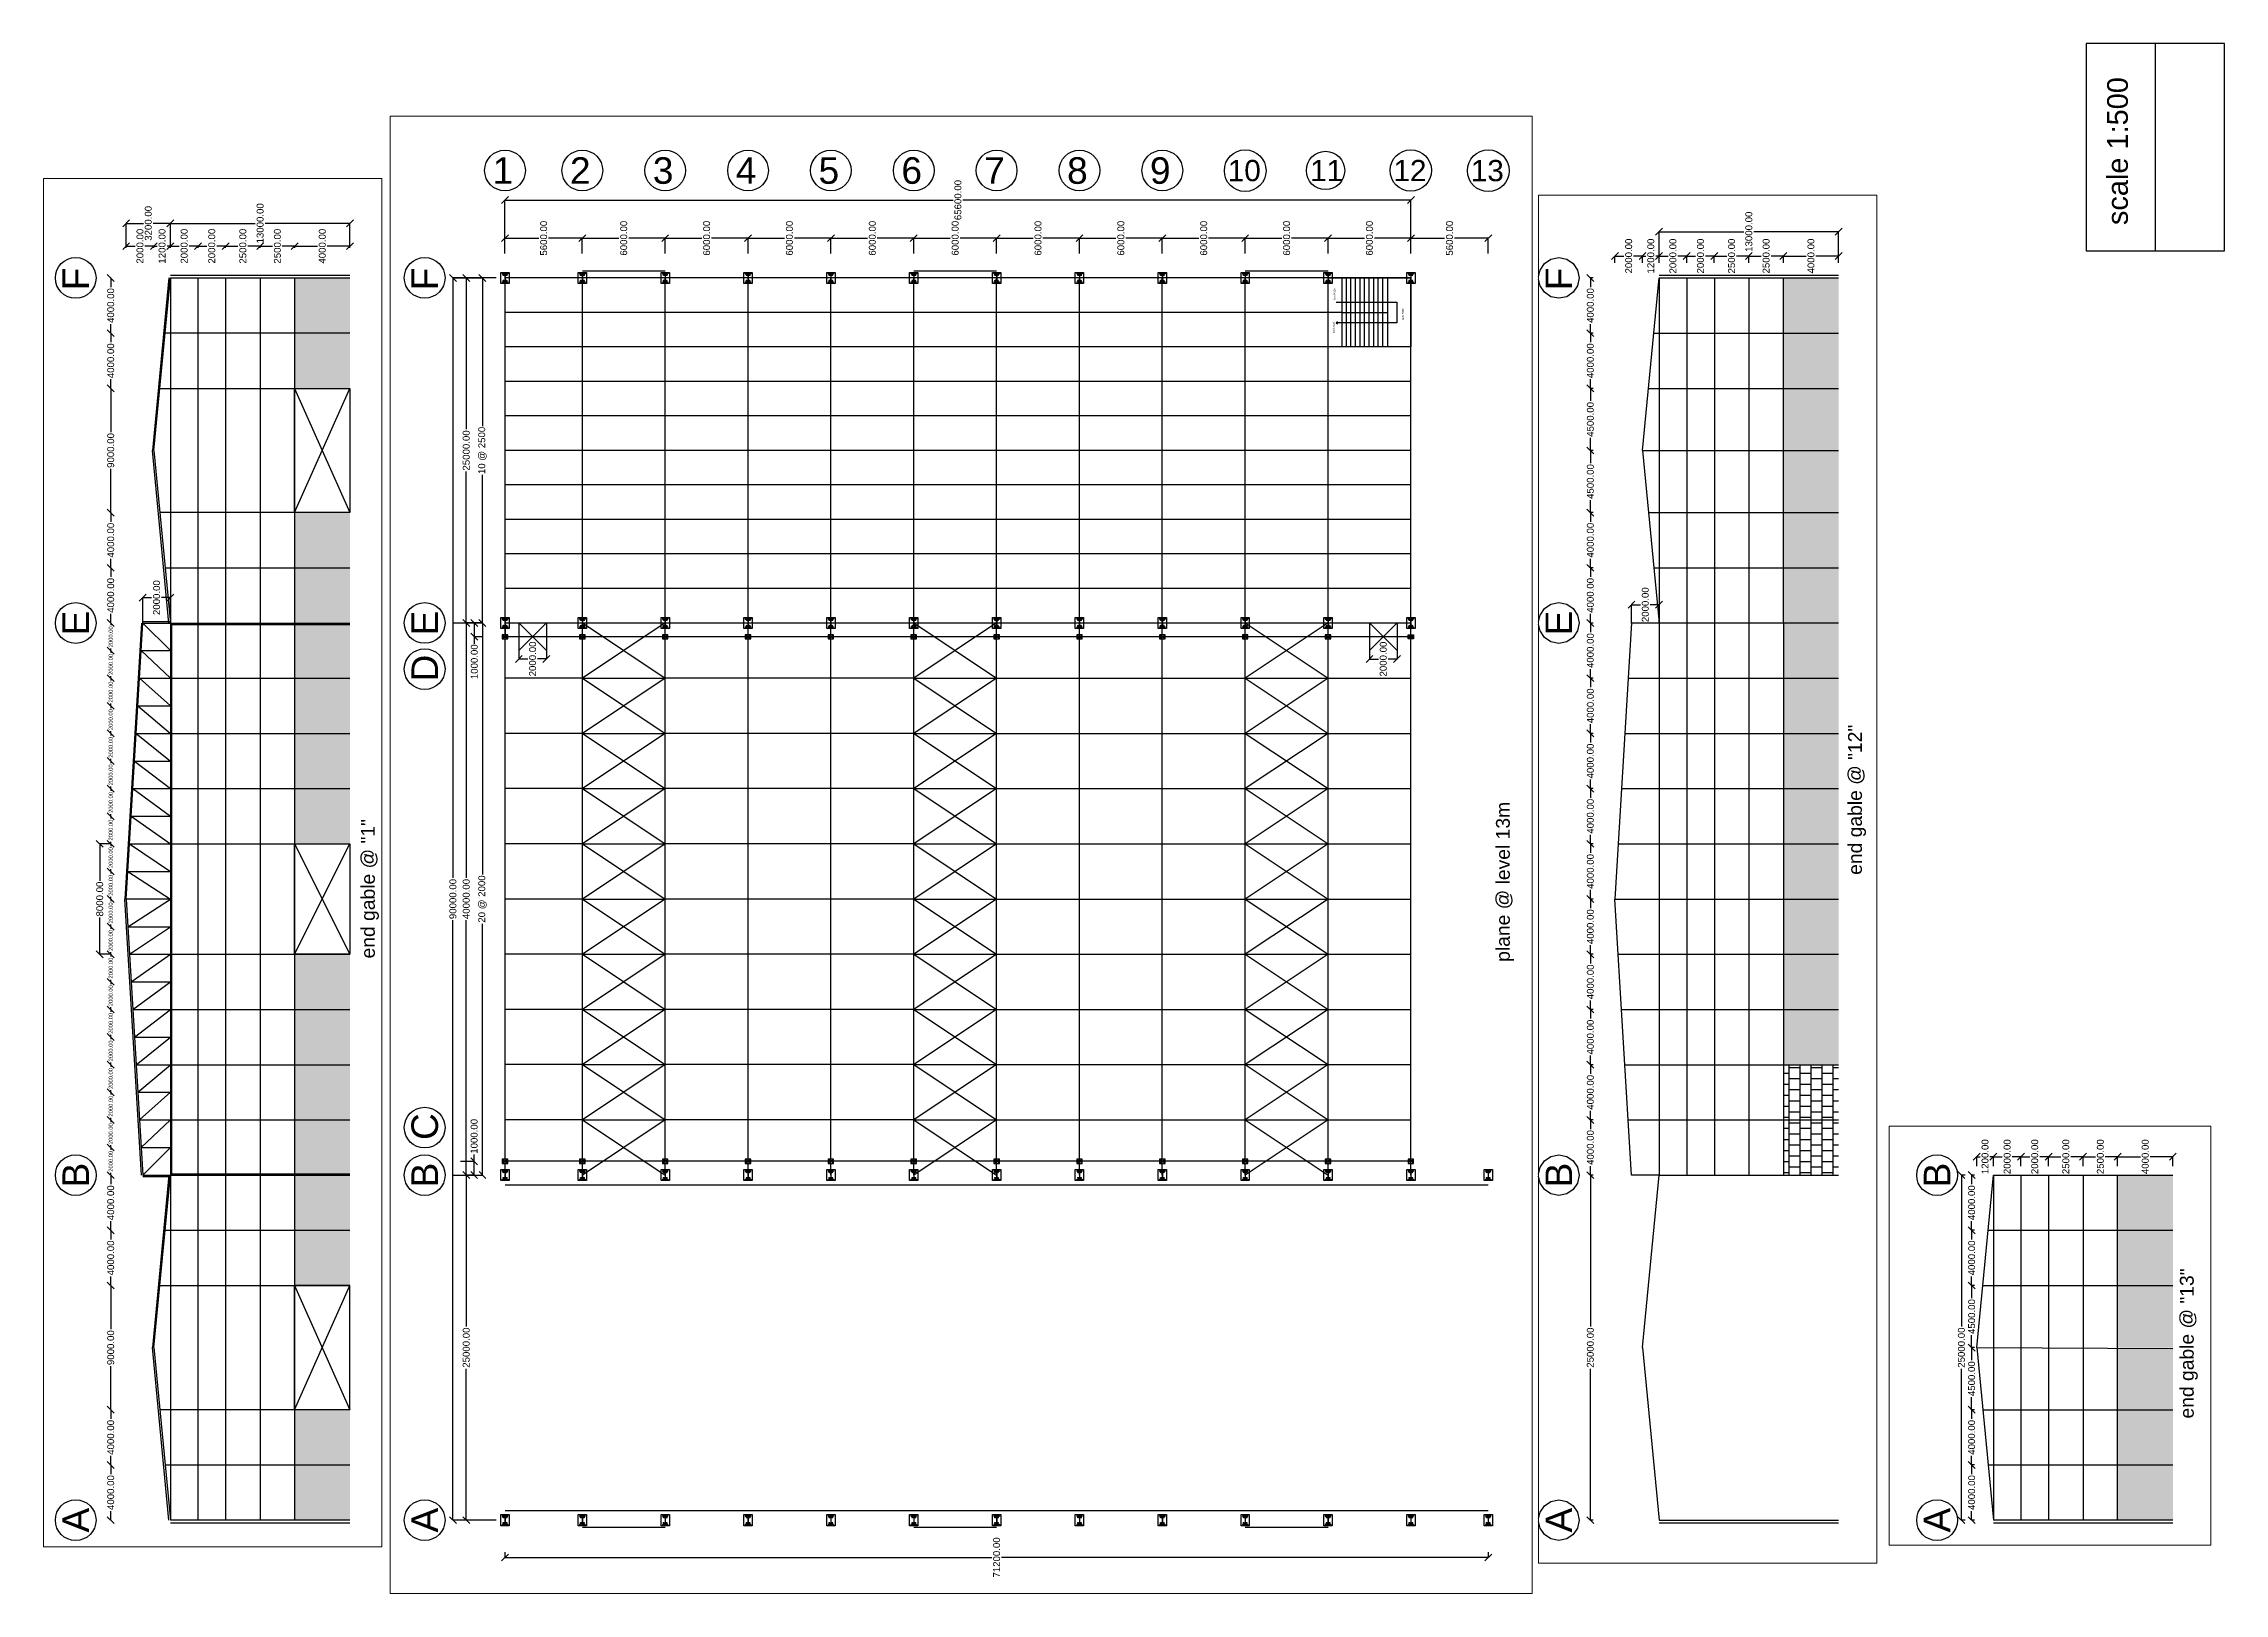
# Paper-space layout 'Layout2' of a CAD drawing. Header units: inches. Extents: x 0.2 to 31.8, y 0.5 to 23.
# The model-space entities are those that its viewports show. They can reach past a viewport. Long polylines and large blocks are cut down to what shows.
import ezdxf

# ---------------------------------------------------------------- set-up
doc = ezdxf.new("R2010")
doc.units = ezdxf.units.IN
doc.header["$MEASUREMENT"] = 0
doc.linetypes.add('ACAD_ISO03W100', pattern=[30, 12, -18])
doc.linetypes.add('PHANTOM2', pattern=[1.25, 0.625, -0.125, 0.125, -0.125, 0.125, -0.125])
for name, color, linetype in [('bracing', 6, 'Continuous'), ('columns', 2, 'Continuous'), ('dimensions', 1, 'PHANTOM2'), ('door and stairs', 3, 'Continuous'), ('initial layout', 7, 'Continuous'), ('purlins', 4, 'Continuous'), ('text', 3, 'Continuous'), ('wall', 12, 'Continuous')]:
    doc.layers.add(name, color=color, linetype=linetype)
doc.layers.add('viewports', color=7, linetype='Continuous', plot=False)
doc.styles.get("Standard").update_dxf_attribs({"font": 'arial.ttf'})
doc.dimstyles.new('Dim_1', dxfattribs={"dimtxt": 500, "dimasz": 500, "dimexe": 0.0625, "dimexo": 0.0625, "dimgap": 100, "dimtad": 0, "dimtih": 1, "dimtoh": 1, "dimzin": 0, "dimdsep": 46, "dimtxsty": 'Standard', "dimblk": 'OBLIQUE', "dimcen": 0.09, "dimclrd": 256, "dimclre": 256, "dimclrt": 256, "dimadec": 0, "dimazin": 0, "dimtfac": 1, "dimtofl": 0, "dimtmove": 0, "dimatfit": 3, "dimfxl": 1, "dimtfillclr": 256, "dimtolj": 1, "dimtzin": 0, "dimlwe": -1, "dimarcsym": 0})

psp = doc.layouts.new('Layout2')

# ---------------------------------------------------------------- texts
at = {"layer": 'text'}
psp.add_text('scale 1:500', height=0.3, rotation=90, dxfattribs=at).set_placement((30.374, 20.363))

msp = doc.modelspace()

# ---------------------------------------------------------------- texts
at = {"layer": 'door and stairs'}
for s, p in [('level 7000', (1262118.634, 239720.571)), ('level 4000', (1264568.446, 239670.357)), ('level 5500', (1263116.451, 234710.317))]:
    msp.add_text(s, height=130.2439, dxfattribs=at).set_placement(p)
at = {"layer": 'text'}
for s, height, p in [('B', 1923.263, (1200261.129, 304652.43)), ('C', 1923.263, (1203700.817, 304652.43)), ('D', 1923.263, (1236919.119, 304652.43)), ('E', 1923.263, (1240261.129, 304652.93)), ('F', 1923.263, (1265261.116, 304652.916)), ('B', 1923.263, (392615.614, 264355.229)), ('B', 1923.263, (718998.758, 264017.312)), ('E', 1923.263, (758998.758, 264017.812)), ('F', 1923.263, (783998.744, 264017.799)), ('B', 1923.263, (460937.132, 262914.357)), ('E', 1923.263, (500937.132, 262914.857)), ('F', 1923.263, (525937.118, 262914.843)), ('plane @ level 13m', 1000, (1216605.837, 227036.054))]:
    msp.add_text(s, height=height, dxfattribs=at).set_placement(p)
for s, height, p in [('1', 1923.263, (1272973.742, 300694.548)), ('2', 1923.263, (1272973.68, 295094.548)), ('3', 1923.263, (1272973.68, 289094.548)), ('4', 1923.263, (1272973.742, 283094.548)), ('5', 1923.263, (1272973.742, 277094.548)), ('6', 1923.263, (1272973.742, 271094.548)), ('7', 1923.263, (1272973.742, 265094.548)), ('8', 1923.263, (1272973.742, 259094.548)), ('9', 1923.263, (1272973.742, 253094.486)), ('10', 1538.6107, (1273163.514, 247459.522)), ('11', 1538.6107, (1273166.856, 241495.993)), ('12', 1538.6107, (1273166.856, 235460.834)), ('13', 1538.6107, (1273162.882, 229858.866))]:
    msp.add_text(s, height=height, rotation=270, dxfattribs=at).set_placement(p)
at = {"layer": 'text', "ltscale": 1000}
for s, p in [('end gable @ "13"', (375874.466, 246731.507)), ('end gable @ "1"', (735591.26, 243319.352)), ('end gable @ "12"', (483586.862, 241927.355))]:
    msp.add_text(s, height=1000, dxfattribs=at).set_placement(p)

# ---------------------------------------------------------------- blocks, each defined once
blk = doc.blocks.new('_Oblique')
at = {"color": 0, "linetype": 'ByBlock', "lineweight": -2}
blk.add_line((-0.5, -0.5), (0.5, 0.5), dxfattribs=at)
blk = doc.blocks.new('*D1')
at = {"layer": 'Defpoints', "color": 0, "transparency": 16777216}
for p in [(394166, 252241), (394845, 252241), (394166, 248241)]:
    blk.add_point(p, dxfattribs=at)
at = {"layer": 'dimensions', "linetype": 'ACAD_ISO03W100', "transparency": 16777216}
for p, q in [((394166, 252241), (394845, 252241)), ((394166, 248241), (394845, 248241))]:
    blk.add_line(p, q, dxfattribs=at)
at = {"layer": 'dimensions', "lineweight": -2, "transparency": 16777216}
for p, q in [((394845, 252241), (394845, 250596)), ((394845, 248241), (394845, 249886))]:
    blk.add_line(p, q, dxfattribs=at)
at = {"layer": 'dimensions', "lineweight": -2, "transparency": 16777216, "xscale": 500, "yscale": 500, "zscale": 500}
for p, rotation in [((394845, 252241), 90), ((394845, 248241), 270)]:
    blk.add_blockref('_Oblique', p, dxfattribs=dict(at, rotation=rotation))
at = {"layer": 'dimensions', "transparency": 16777216, "insert": (394845, 250241), "char_height": 500, "attachment_point": 5}
blk.add_mtext('\\A1;4000.00', dxfattribs=at)
blk = doc.blocks.new('*D2')
at = {"layer": 'Defpoints', "color": 0, "transparency": 16777216}
for p in [(394166, 254741), (394845, 254741), (394166, 252241)]:
    blk.add_point(p, dxfattribs=at)
at = {"layer": 'dimensions', "linetype": 'ACAD_ISO03W100', "transparency": 16777216}
for p, q in [((394166, 254741), (394845, 254741)), ((394166, 252241), (394845, 252241))]:
    blk.add_line(p, q, dxfattribs=at)
at = {"layer": 'dimensions', "lineweight": -2, "transparency": 16777216}
for p, q in [((394845, 254741), (394845, 253846)), ((394845, 252241), (394845, 253136))]:
    blk.add_line(p, q, dxfattribs=at)
at = {"layer": 'dimensions', "lineweight": -2, "transparency": 16777216, "xscale": 500, "yscale": 500, "zscale": 500}
for p, rotation in [((394845, 254741), 90), ((394845, 252241), 270)]:
    blk.add_blockref('_Oblique', p, dxfattribs=dict(at, rotation=rotation))
at = {"layer": 'dimensions', "transparency": 16777216, "insert": (394845, 253491), "char_height": 500, "attachment_point": 5}
blk.add_mtext('\\A1;2500.00', dxfattribs=at)
blk = doc.blocks.new('*D3')
at = {"layer": 'Defpoints', "color": 0, "transparency": 16777216}
for p in [(394166, 257241), (394845, 257241), (394166, 254741)]:
    blk.add_point(p, dxfattribs=at)
at = {"layer": 'dimensions', "linetype": 'ACAD_ISO03W100', "transparency": 16777216}
for p, q in [((394166, 257241), (394845, 257241)), ((394166, 254741), (394845, 254741))]:
    blk.add_line(p, q, dxfattribs=at)
at = {"layer": 'dimensions', "lineweight": -2, "transparency": 16777216}
for p, q in [((394845, 257241), (394845, 256346)), ((394845, 254741), (394845, 255636))]:
    blk.add_line(p, q, dxfattribs=at)
at = {"layer": 'dimensions', "lineweight": -2, "transparency": 16777216, "xscale": 500, "yscale": 500, "zscale": 500}
for p, rotation in [((394845, 257241), 90), ((394845, 254741), 270)]:
    blk.add_blockref('_Oblique', p, dxfattribs=dict(at, rotation=rotation))
at = {"layer": 'dimensions', "transparency": 16777216, "insert": (394845, 255991), "char_height": 500, "attachment_point": 5}
blk.add_mtext('\\A1;2500.00', dxfattribs=at)
blk = doc.blocks.new('*D4')
at = {"layer": 'Defpoints', "color": 0, "transparency": 16777216}
for p in [(394166, 259241), (394845, 259241), (394166, 257241)]:
    blk.add_point(p, dxfattribs=at)
at = {"layer": 'dimensions', "linetype": 'ACAD_ISO03W100', "transparency": 16777216}
for p, q in [((394166, 259241), (394845, 259241)), ((394166, 257241), (394845, 257241))]:
    blk.add_line(p, q, dxfattribs=at)
at = {"layer": 'dimensions', "lineweight": -2, "transparency": 16777216}
for p, q in [((394845, 259241), (394845, 258596)), ((394845, 257241), (394845, 257886))]:
    blk.add_line(p, q, dxfattribs=at)
at = {"layer": 'dimensions', "lineweight": -2, "transparency": 16777216, "xscale": 500, "yscale": 500, "zscale": 500}
for p, rotation in [((394845, 259241), 90), ((394845, 257241), 270)]:
    blk.add_blockref('_Oblique', p, dxfattribs=dict(at, rotation=rotation))
at = {"layer": 'dimensions', "transparency": 16777216, "insert": (394845, 258241), "char_height": 500, "attachment_point": 5}
blk.add_mtext('\\A1;2000.00', dxfattribs=at)
blk = doc.blocks.new('*D5')
at = {"layer": 'Defpoints', "color": 0, "transparency": 16777216}
for p in [(394166, 261241), (394845, 261241), (394166, 259241)]:
    blk.add_point(p, dxfattribs=at)
at = {"layer": 'dimensions', "linetype": 'ACAD_ISO03W100', "transparency": 16777216}
for p, q in [((394166, 261241), (394845, 261241)), ((394166, 259241), (394845, 259241))]:
    blk.add_line(p, q, dxfattribs=at)
at = {"layer": 'dimensions', "lineweight": -2, "transparency": 16777216}
for p, q in [((394845, 261241), (394845, 260596)), ((394845, 259241), (394845, 259886))]:
    blk.add_line(p, q, dxfattribs=at)
at = {"layer": 'dimensions', "lineweight": -2, "transparency": 16777216, "xscale": 500, "yscale": 500, "zscale": 500}
for p, rotation in [((394845, 261241), 90), ((394845, 259241), 270)]:
    blk.add_blockref('_Oblique', p, dxfattribs=dict(at, rotation=rotation))
at = {"layer": 'dimensions', "transparency": 16777216, "insert": (394845, 260241), "char_height": 500, "attachment_point": 5}
blk.add_mtext('\\A1;2000.00', dxfattribs=at)
blk = doc.blocks.new('*D6')
at = {"layer": 'Defpoints', "color": 0, "transparency": 16777216}
for p in [(394166, 262441), (394845, 262441), (394166, 261241)]:
    blk.add_point(p, dxfattribs=at)
at = {"layer": 'dimensions', "linetype": 'ACAD_ISO03W100', "transparency": 16777216}
for p, q in [((394166, 262441), (394845, 262441)), ((394166, 261241), (394845, 261241))]:
    blk.add_line(p, q, dxfattribs=at)
at = {"layer": 'dimensions', "lineweight": -2, "transparency": 16777216}
for p, q in [((394845, 262441), (394845, 262196)), ((394845, 261241), (394845, 261486))]:
    blk.add_line(p, q, dxfattribs=at)
at = {"layer": 'dimensions', "lineweight": -2, "transparency": 16777216, "xscale": 500, "yscale": 500, "zscale": 500}
for p, rotation in [((394845, 262441), 90), ((394845, 261241), 270)]:
    blk.add_blockref('_Oblique', p, dxfattribs=dict(at, rotation=rotation))
at = {"layer": 'dimensions', "transparency": 16777216, "insert": (394845, 261841), "char_height": 500, "attachment_point": 5}
blk.add_mtext('\\A1;1200.00', dxfattribs=at)
blk = doc.blocks.new('*D7')
at = {"layer": 'Defpoints', "color": 0, "transparency": 16777216}
for p in [(368512, 263283), (393512, 263553), (393512, 263283)]:
    blk.add_point(p, dxfattribs=at)
at = {"layer": 'dimensions', "linetype": 'ACAD_ISO03W100', "transparency": 16777216}
for p, q in [((368512, 263283), (368512, 263553)), ((393512, 263283), (393512, 263553))]:
    blk.add_line(p, q, dxfattribs=at)
at = {"layer": 'dimensions', "lineweight": -2, "transparency": 16777216}
for p, q in [((368512, 263553), (379482, 263553)), ((393512, 263553), (382541, 263553))]:
    blk.add_line(p, q, dxfattribs=at)
at = {"layer": 'dimensions', "lineweight": -2, "transparency": 16777216, "xscale": 500, "yscale": 500, "zscale": 500, "rotation": 180}
blk.add_blockref('_Oblique', (368512, 263553), dxfattribs=at)
at = {"layer": 'dimensions', "lineweight": -2, "transparency": 16777216, "xscale": 500, "yscale": 500, "zscale": 500}
blk.add_blockref('_Oblique', (393512, 263553), dxfattribs=at)
at = {"layer": 'dimensions', "transparency": 16777216, "insert": (381012, 263553), "char_height": 500, "attachment_point": 5}
blk.add_mtext('\\A1;25000.00', dxfattribs=at)
blk = doc.blocks.new('*D8')
at = {"layer": 'Defpoints', "color": 0}
for p in [(461833, 261393), (465833, 261591), (465833, 261393)]:
    blk.add_point(p, dxfattribs=at)
at = {"layer": 'dimensions', "linetype": 'ACAD_ISO03W100', "transparency": 16777216}
for p, q in [((461833, 261393), (461833, 261591)), ((465833, 261393), (465833, 261591))]:
    blk.add_line(p, q, dxfattribs=at)
at = {"layer": 'dimensions', "lineweight": -2, "transparency": 16777216}
for p, q in [((461833, 261591), (462492, 261591)), ((465833, 261591), (465174, 261591))]:
    blk.add_line(p, q, dxfattribs=at)
at = {"layer": 'dimensions', "lineweight": -2, "transparency": 16777216, "xscale": 500, "yscale": 500, "zscale": 500, "rotation": 180}
blk.add_blockref('_Oblique', (461833, 261591), dxfattribs=at)
at = {"layer": 'dimensions', "lineweight": -2, "transparency": 16777216, "xscale": 500, "yscale": 500, "zscale": 500}
blk.add_blockref('_Oblique', (465833, 261591), dxfattribs=at)
at = {"layer": 'dimensions', "transparency": 16777216, "insert": (463833, 261591), "char_height": 500, "attachment_point": 5}
blk.add_mtext('\\A1;4000.00', dxfattribs=at)
blk = doc.blocks.new('*D9')
at = {"layer": 'Defpoints', "color": 0}
for p in [(465833, 261393), (469833, 261591), (469833, 261393)]:
    blk.add_point(p, dxfattribs=at)
at = {"layer": 'dimensions', "linetype": 'ACAD_ISO03W100', "transparency": 16777216}
for p, q in [((465833, 261393), (465833, 261591)), ((469833, 261393), (469833, 261591))]:
    blk.add_line(p, q, dxfattribs=at)
at = {"layer": 'dimensions', "lineweight": -2, "transparency": 16777216}
for p, q in [((465833, 261591), (466492, 261591)), ((469833, 261591), (469174, 261591))]:
    blk.add_line(p, q, dxfattribs=at)
at = {"layer": 'dimensions', "lineweight": -2, "transparency": 16777216, "xscale": 500, "yscale": 500, "zscale": 500, "rotation": 180}
blk.add_blockref('_Oblique', (465833, 261591), dxfattribs=at)
at = {"layer": 'dimensions', "lineweight": -2, "transparency": 16777216, "xscale": 500, "yscale": 500, "zscale": 500}
blk.add_blockref('_Oblique', (469833, 261591), dxfattribs=at)
at = {"layer": 'dimensions', "transparency": 16777216, "insert": (467833, 261591), "char_height": 500, "attachment_point": 5}
blk.add_mtext('\\A1;4000.00', dxfattribs=at)
blk = doc.blocks.new('*D10')
at = {"layer": 'Defpoints', "color": 0}
for p in [(469833, 261393), (473833, 261591), (473833, 261393)]:
    blk.add_point(p, dxfattribs=at)
at = {"layer": 'dimensions', "linetype": 'ACAD_ISO03W100', "transparency": 16777216}
for p, q in [((469833, 261393), (469833, 261591)), ((473833, 261393), (473833, 261591))]:
    blk.add_line(p, q, dxfattribs=at)
at = {"layer": 'dimensions', "lineweight": -2, "transparency": 16777216}
for p, q in [((469833, 261591), (470492, 261591)), ((473833, 261591), (473174, 261591))]:
    blk.add_line(p, q, dxfattribs=at)
at = {"layer": 'dimensions', "lineweight": -2, "transparency": 16777216, "xscale": 500, "yscale": 500, "zscale": 500, "rotation": 180}
blk.add_blockref('_Oblique', (469833, 261591), dxfattribs=at)
at = {"layer": 'dimensions', "lineweight": -2, "transparency": 16777216, "xscale": 500, "yscale": 500, "zscale": 500}
blk.add_blockref('_Oblique', (473833, 261591), dxfattribs=at)
at = {"layer": 'dimensions', "transparency": 16777216, "insert": (471833, 261591), "char_height": 500, "attachment_point": 5}
blk.add_mtext('\\A1;4000.00', dxfattribs=at)
blk = doc.blocks.new('*D11')
at = {"layer": 'Defpoints', "color": 0}
for p in [(473833, 261393), (477833, 261591), (477833, 261393)]:
    blk.add_point(p, dxfattribs=at)
at = {"layer": 'dimensions', "linetype": 'ACAD_ISO03W100', "transparency": 16777216}
for p, q in [((473833, 261393), (473833, 261591)), ((477833, 261393), (477833, 261591))]:
    blk.add_line(p, q, dxfattribs=at)
at = {"layer": 'dimensions', "lineweight": -2, "transparency": 16777216}
for p, q in [((473833, 261591), (474492, 261591)), ((477833, 261591), (477174, 261591))]:
    blk.add_line(p, q, dxfattribs=at)
at = {"layer": 'dimensions', "lineweight": -2, "transparency": 16777216, "xscale": 500, "yscale": 500, "zscale": 500, "rotation": 180}
blk.add_blockref('_Oblique', (473833, 261591), dxfattribs=at)
at = {"layer": 'dimensions', "lineweight": -2, "transparency": 16777216, "xscale": 500, "yscale": 500, "zscale": 500}
blk.add_blockref('_Oblique', (477833, 261591), dxfattribs=at)
at = {"layer": 'dimensions', "transparency": 16777216, "insert": (475833, 261591), "char_height": 500, "attachment_point": 5}
blk.add_mtext('\\A1;4000.00', dxfattribs=at)
blk = doc.blocks.new('*D12')
at = {"layer": 'Defpoints', "color": 0}
for p in [(477833, 261393), (481833, 261591), (481833, 261393)]:
    blk.add_point(p, dxfattribs=at)
at = {"layer": 'dimensions', "linetype": 'ACAD_ISO03W100', "transparency": 16777216}
for p, q in [((477833, 261393), (477833, 261591)), ((481833, 261393), (481833, 261591))]:
    blk.add_line(p, q, dxfattribs=at)
at = {"layer": 'dimensions', "lineweight": -2, "transparency": 16777216}
for p, q in [((477833, 261591), (478492, 261591)), ((481833, 261591), (481174, 261591))]:
    blk.add_line(p, q, dxfattribs=at)
at = {"layer": 'dimensions', "lineweight": -2, "transparency": 16777216, "xscale": 500, "yscale": 500, "zscale": 500, "rotation": 180}
blk.add_blockref('_Oblique', (477833, 261591), dxfattribs=at)
at = {"layer": 'dimensions', "lineweight": -2, "transparency": 16777216, "xscale": 500, "yscale": 500, "zscale": 500}
blk.add_blockref('_Oblique', (481833, 261591), dxfattribs=at)
at = {"layer": 'dimensions', "transparency": 16777216, "insert": (479833, 261591), "char_height": 500, "attachment_point": 5}
blk.add_mtext('\\A1;4000.00', dxfattribs=at)
blk = doc.blocks.new('*D13')
at = {"layer": 'Defpoints', "color": 0}
for p in [(481833, 261393), (485833, 261591), (485833, 261393)]:
    blk.add_point(p, dxfattribs=at)
at = {"layer": 'dimensions', "linetype": 'ACAD_ISO03W100', "transparency": 16777216}
for p, q in [((481833, 261393), (481833, 261591)), ((485833, 261393), (485833, 261591))]:
    blk.add_line(p, q, dxfattribs=at)
at = {"layer": 'dimensions', "lineweight": -2, "transparency": 16777216}
for p, q in [((481833, 261591), (482492, 261591)), ((485833, 261591), (485174, 261591))]:
    blk.add_line(p, q, dxfattribs=at)
at = {"layer": 'dimensions', "lineweight": -2, "transparency": 16777216, "xscale": 500, "yscale": 500, "zscale": 500, "rotation": 180}
blk.add_blockref('_Oblique', (481833, 261591), dxfattribs=at)
at = {"layer": 'dimensions', "lineweight": -2, "transparency": 16777216, "xscale": 500, "yscale": 500, "zscale": 500}
blk.add_blockref('_Oblique', (485833, 261591), dxfattribs=at)
at = {"layer": 'dimensions', "transparency": 16777216, "insert": (483833, 261591), "char_height": 500, "attachment_point": 5}
blk.add_mtext('\\A1;4000.00', dxfattribs=at)
blk = doc.blocks.new('*D14')
at = {"layer": 'Defpoints', "color": 0}
for p in [(485833, 261393), (489833, 261591), (489833, 261393)]:
    blk.add_point(p, dxfattribs=at)
at = {"layer": 'dimensions', "linetype": 'ACAD_ISO03W100', "transparency": 16777216}
for p, q in [((485833, 261393), (485833, 261591)), ((489833, 261393), (489833, 261591))]:
    blk.add_line(p, q, dxfattribs=at)
at = {"layer": 'dimensions', "lineweight": -2, "transparency": 16777216}
for p, q in [((485833, 261591), (486492, 261591)), ((489833, 261591), (489174, 261591))]:
    blk.add_line(p, q, dxfattribs=at)
at = {"layer": 'dimensions', "lineweight": -2, "transparency": 16777216, "xscale": 500, "yscale": 500, "zscale": 500, "rotation": 180}
blk.add_blockref('_Oblique', (485833, 261591), dxfattribs=at)
at = {"layer": 'dimensions', "lineweight": -2, "transparency": 16777216, "xscale": 500, "yscale": 500, "zscale": 500}
blk.add_blockref('_Oblique', (489833, 261591), dxfattribs=at)
at = {"layer": 'dimensions', "transparency": 16777216, "insert": (487833, 261591), "char_height": 500, "attachment_point": 5}
blk.add_mtext('\\A1;4000.00', dxfattribs=at)
blk = doc.blocks.new('*D15')
at = {"layer": 'Defpoints', "color": 0}
for p in [(489833, 261393), (493833, 261591), (493833, 261393)]:
    blk.add_point(p, dxfattribs=at)
at = {"layer": 'dimensions', "linetype": 'ACAD_ISO03W100', "transparency": 16777216}
for p, q in [((489833, 261393), (489833, 261591)), ((493833, 261393), (493833, 261591))]:
    blk.add_line(p, q, dxfattribs=at)
at = {"layer": 'dimensions', "lineweight": -2, "transparency": 16777216}
for p, q in [((489833, 261591), (490492, 261591)), ((493833, 261591), (493174, 261591))]:
    blk.add_line(p, q, dxfattribs=at)
at = {"layer": 'dimensions', "lineweight": -2, "transparency": 16777216, "xscale": 500, "yscale": 500, "zscale": 500, "rotation": 180}
blk.add_blockref('_Oblique', (489833, 261591), dxfattribs=at)
at = {"layer": 'dimensions', "lineweight": -2, "transparency": 16777216, "xscale": 500, "yscale": 500, "zscale": 500}
blk.add_blockref('_Oblique', (493833, 261591), dxfattribs=at)
at = {"layer": 'dimensions', "transparency": 16777216, "insert": (491833, 261591), "char_height": 500, "attachment_point": 5}
blk.add_mtext('\\A1;4000.00', dxfattribs=at)
blk = doc.blocks.new('*D16')
at = {"layer": 'Defpoints', "color": 0}
for p in [(493833, 261393), (497833, 261591), (497833, 261393)]:
    blk.add_point(p, dxfattribs=at)
at = {"layer": 'dimensions', "linetype": 'ACAD_ISO03W100', "transparency": 16777216}
for p, q in [((493833, 261393), (493833, 261591)), ((497833, 261393), (497833, 261591))]:
    blk.add_line(p, q, dxfattribs=at)
at = {"layer": 'dimensions', "lineweight": -2, "transparency": 16777216}
for p, q in [((493833, 261591), (494492, 261591)), ((497833, 261591), (497174, 261591))]:
    blk.add_line(p, q, dxfattribs=at)
at = {"layer": 'dimensions', "lineweight": -2, "transparency": 16777216, "xscale": 500, "yscale": 500, "zscale": 500, "rotation": 180}
blk.add_blockref('_Oblique', (493833, 261591), dxfattribs=at)
at = {"layer": 'dimensions', "lineweight": -2, "transparency": 16777216, "xscale": 500, "yscale": 500, "zscale": 500}
blk.add_blockref('_Oblique', (497833, 261591), dxfattribs=at)
at = {"layer": 'dimensions', "transparency": 16777216, "insert": (495833, 261591), "char_height": 500, "attachment_point": 5}
blk.add_mtext('\\A1;4000.00', dxfattribs=at)
blk = doc.blocks.new('*D17')
at = {"layer": 'Defpoints', "color": 0}
for p in [(497833, 261393), (501833, 261591), (501833, 261393)]:
    blk.add_point(p, dxfattribs=at)
at = {"layer": 'dimensions', "linetype": 'ACAD_ISO03W100', "transparency": 16777216}
for p, q in [((497833, 261393), (497833, 261591)), ((501833, 261393), (501833, 261591))]:
    blk.add_line(p, q, dxfattribs=at)
at = {"layer": 'dimensions', "lineweight": -2, "transparency": 16777216}
for p, q in [((497833, 261591), (498492, 261591)), ((501833, 261591), (501174, 261591))]:
    blk.add_line(p, q, dxfattribs=at)
at = {"layer": 'dimensions', "lineweight": -2, "transparency": 16777216, "xscale": 500, "yscale": 500, "zscale": 500, "rotation": 180}
blk.add_blockref('_Oblique', (497833, 261591), dxfattribs=at)
at = {"layer": 'dimensions', "lineweight": -2, "transparency": 16777216, "xscale": 500, "yscale": 500, "zscale": 500}
blk.add_blockref('_Oblique', (501833, 261591), dxfattribs=at)
at = {"layer": 'dimensions', "transparency": 16777216, "insert": (499833, 261591), "char_height": 500, "attachment_point": 5}
blk.add_mtext('\\A1;4000.00', dxfattribs=at)
blk = doc.blocks.new('*D18')
at = {"layer": 'Defpoints', "color": 0}
for p in [(501833, 261393), (505833, 261591), (505833, 261393)]:
    blk.add_point(p, dxfattribs=at)
at = {"layer": 'dimensions', "linetype": 'ACAD_ISO03W100', "transparency": 16777216}
for p, q in [((501833, 261393), (501833, 261591)), ((505833, 261393), (505833, 261591))]:
    blk.add_line(p, q, dxfattribs=at)
at = {"layer": 'dimensions', "lineweight": -2, "transparency": 16777216}
for p, q in [((501833, 261591), (502492, 261591)), ((505833, 261591), (505174, 261591))]:
    blk.add_line(p, q, dxfattribs=at)
at = {"layer": 'dimensions', "lineweight": -2, "transparency": 16777216, "xscale": 500, "yscale": 500, "zscale": 500, "rotation": 180}
blk.add_blockref('_Oblique', (501833, 261591), dxfattribs=at)
at = {"layer": 'dimensions', "lineweight": -2, "transparency": 16777216, "xscale": 500, "yscale": 500, "zscale": 500}
blk.add_blockref('_Oblique', (505833, 261591), dxfattribs=at)
at = {"layer": 'dimensions', "transparency": 16777216, "insert": (503833, 261591), "char_height": 500, "attachment_point": 5}
blk.add_mtext('\\A1;4000.00', dxfattribs=at)
blk = doc.blocks.new('*D19')
at = {"layer": 'Defpoints', "color": 0}
for p in [(505833, 261591), (505833, 261393), (509833, 261393)]:
    blk.add_point(p, dxfattribs=at)
at = {"layer": 'dimensions', "linetype": 'ACAD_ISO03W100', "transparency": 16777216}
for p, q in [((505833, 261393), (505833, 261591)), ((509833, 261393), (509833, 261591))]:
    blk.add_line(p, q, dxfattribs=at)
at = {"layer": 'dimensions', "lineweight": -2, "transparency": 16777216}
for p, q in [((505833, 261591), (506492, 261591)), ((509833, 261591), (509174, 261591))]:
    blk.add_line(p, q, dxfattribs=at)
at = {"layer": 'dimensions', "lineweight": -2, "transparency": 16777216, "xscale": 500, "yscale": 500, "zscale": 500, "rotation": 180}
blk.add_blockref('_Oblique', (505833, 261591), dxfattribs=at)
at = {"layer": 'dimensions', "lineweight": -2, "transparency": 16777216, "xscale": 500, "yscale": 500, "zscale": 500}
blk.add_blockref('_Oblique', (509833, 261591), dxfattribs=at)
at = {"layer": 'dimensions', "transparency": 16777216, "insert": (507833, 261591), "char_height": 500, "attachment_point": 5}
blk.add_mtext('\\A1;4000.00', dxfattribs=at)
blk = doc.blocks.new('*D20')
at = {"layer": 'Defpoints', "color": 0}
for p in [(509833, 261591), (509833, 261393), (514333, 261393)]:
    blk.add_point(p, dxfattribs=at)
at = {"layer": 'dimensions', "linetype": 'ACAD_ISO03W100', "transparency": 16777216}
for p, q in [((509833, 261393), (509833, 261591)), ((514333, 261393), (514333, 261591))]:
    blk.add_line(p, q, dxfattribs=at)
at = {"layer": 'dimensions', "lineweight": -2, "transparency": 16777216}
for p, q in [((509833, 261591), (510742, 261591)), ((514333, 261591), (513424, 261591))]:
    blk.add_line(p, q, dxfattribs=at)
at = {"layer": 'dimensions', "lineweight": -2, "transparency": 16777216, "xscale": 500, "yscale": 500, "zscale": 500, "rotation": 180}
blk.add_blockref('_Oblique', (509833, 261591), dxfattribs=at)
at = {"layer": 'dimensions', "lineweight": -2, "transparency": 16777216, "xscale": 500, "yscale": 500, "zscale": 500}
blk.add_blockref('_Oblique', (514333, 261591), dxfattribs=at)
at = {"layer": 'dimensions', "transparency": 16777216, "insert": (512083, 261591), "char_height": 500, "attachment_point": 5}
blk.add_mtext('\\A1;4500.00', dxfattribs=at)
blk = doc.blocks.new('*D21')
at = {"layer": 'Defpoints', "color": 0}
for p in [(514333, 261393), (518833, 261591), (518833, 261393)]:
    blk.add_point(p, dxfattribs=at)
at = {"layer": 'dimensions', "linetype": 'ACAD_ISO03W100', "transparency": 16777216}
for p, q in [((514333, 261393), (514333, 261591)), ((518833, 261393), (518833, 261591))]:
    blk.add_line(p, q, dxfattribs=at)
at = {"layer": 'dimensions', "lineweight": -2, "transparency": 16777216}
for p, q in [((514333, 261591), (515242, 261591)), ((518833, 261591), (517924, 261591))]:
    blk.add_line(p, q, dxfattribs=at)
at = {"layer": 'dimensions', "lineweight": -2, "transparency": 16777216, "xscale": 500, "yscale": 500, "zscale": 500, "rotation": 180}
blk.add_blockref('_Oblique', (514333, 261591), dxfattribs=at)
at = {"layer": 'dimensions', "lineweight": -2, "transparency": 16777216, "xscale": 500, "yscale": 500, "zscale": 500}
blk.add_blockref('_Oblique', (518833, 261591), dxfattribs=at)
at = {"layer": 'dimensions', "transparency": 16777216, "insert": (516583, 261591), "char_height": 500, "attachment_point": 5}
blk.add_mtext('\\A1;4500.00', dxfattribs=at)
blk = doc.blocks.new('*D22')
at = {"layer": 'Defpoints', "color": 0}
for p in [(518833, 261393), (522833, 261591), (522833, 261393)]:
    blk.add_point(p, dxfattribs=at)
at = {"layer": 'dimensions', "linetype": 'ACAD_ISO03W100', "transparency": 16777216}
for p, q in [((518833, 261393), (518833, 261591)), ((522833, 261393), (522833, 261591))]:
    blk.add_line(p, q, dxfattribs=at)
at = {"layer": 'dimensions', "lineweight": -2, "transparency": 16777216}
for p, q in [((518833, 261591), (519492, 261591)), ((522833, 261591), (522174, 261591))]:
    blk.add_line(p, q, dxfattribs=at)
at = {"layer": 'dimensions', "lineweight": -2, "transparency": 16777216, "xscale": 500, "yscale": 500, "zscale": 500, "rotation": 180}
blk.add_blockref('_Oblique', (518833, 261591), dxfattribs=at)
at = {"layer": 'dimensions', "lineweight": -2, "transparency": 16777216, "xscale": 500, "yscale": 500, "zscale": 500}
blk.add_blockref('_Oblique', (522833, 261591), dxfattribs=at)
at = {"layer": 'dimensions', "transparency": 16777216, "insert": (520833, 261591), "char_height": 500, "attachment_point": 5}
blk.add_mtext('\\A1;4000.00', dxfattribs=at)
blk = doc.blocks.new('*D23')
at = {"layer": 'Defpoints', "color": 0}
for p in [(522833, 261393), (526833, 261591), (526833, 261393)]:
    blk.add_point(p, dxfattribs=at)
at = {"layer": 'dimensions', "linetype": 'ACAD_ISO03W100', "transparency": 16777216}
for p, q in [((522833, 261393), (522833, 261591)), ((526833, 261393), (526833, 261591))]:
    blk.add_line(p, q, dxfattribs=at)
at = {"layer": 'dimensions', "lineweight": -2, "transparency": 16777216}
for p, q in [((522833, 261591), (523492, 261591)), ((526833, 261591), (526174, 261591))]:
    blk.add_line(p, q, dxfattribs=at)
at = {"layer": 'dimensions', "lineweight": -2, "transparency": 16777216, "xscale": 500, "yscale": 500, "zscale": 500, "rotation": 180}
blk.add_blockref('_Oblique', (522833, 261591), dxfattribs=at)
at = {"layer": 'dimensions', "lineweight": -2, "transparency": 16777216, "xscale": 500, "yscale": 500, "zscale": 500}
blk.add_blockref('_Oblique', (526833, 261591), dxfattribs=at)
at = {"layer": 'dimensions', "transparency": 16777216, "insert": (524833, 261591), "char_height": 500, "attachment_point": 5}
blk.add_mtext('\\A1;4000.00', dxfattribs=at)
blk = doc.blocks.new('*D24')
at = {"layer": 'Defpoints', "color": 0, "transparency": 16777216}
for p in [(527931, 247613), (528418, 247613), (527931, 243613)]:
    blk.add_point(p, dxfattribs=at)
at = {"layer": 'dimensions', "linetype": 'ACAD_ISO03W100', "transparency": 16777216}
for p, q in [((527931, 247613), (528418, 247613)), ((527931, 243613), (528418, 243613))]:
    blk.add_line(p, q, dxfattribs=at)
at = {"layer": 'dimensions', "lineweight": -2, "transparency": 16777216}
for p, q in [((528418, 247613), (528418, 245968)), ((528418, 243613), (528418, 245258))]:
    blk.add_line(p, q, dxfattribs=at)
at = {"layer": 'dimensions', "lineweight": -2, "transparency": 16777216, "xscale": 500, "yscale": 500, "zscale": 500}
for p, rotation in [((528418, 247613), 90), ((528418, 243613), 270)]:
    blk.add_blockref('_Oblique', p, dxfattribs=dict(at, rotation=rotation))
at = {"layer": 'dimensions', "transparency": 16777216, "insert": (528418, 245613), "char_height": 500, "attachment_point": 5}
blk.add_mtext('\\A1;4000.00', dxfattribs=at)
blk = doc.blocks.new('*D25')
at = {"layer": 'Defpoints', "color": 0, "transparency": 16777216}
for p in [(527931, 250113), (528418, 250113), (527931, 247613)]:
    blk.add_point(p, dxfattribs=at)
at = {"layer": 'dimensions', "linetype": 'ACAD_ISO03W100', "transparency": 16777216}
for p, q in [((527931, 250113), (528418, 250113)), ((527931, 247613), (528418, 247613))]:
    blk.add_line(p, q, dxfattribs=at)
at = {"layer": 'dimensions', "lineweight": -2, "transparency": 16777216}
for p, q in [((528418, 250113), (528418, 249218)), ((528418, 247613), (528418, 248508))]:
    blk.add_line(p, q, dxfattribs=at)
at = {"layer": 'dimensions', "lineweight": -2, "transparency": 16777216, "xscale": 500, "yscale": 500, "zscale": 500}
for p, rotation in [((528418, 250113), 90), ((528418, 247613), 270)]:
    blk.add_blockref('_Oblique', p, dxfattribs=dict(at, rotation=rotation))
at = {"layer": 'dimensions', "transparency": 16777216, "insert": (528418, 248863), "char_height": 500, "attachment_point": 5}
blk.add_mtext('\\A1;2500.00', dxfattribs=at)
blk = doc.blocks.new('*D26')
at = {"layer": 'Defpoints', "color": 0, "transparency": 16777216}
for p in [(527931, 252613), (528418, 252613), (527931, 250113)]:
    blk.add_point(p, dxfattribs=at)
at = {"layer": 'dimensions', "linetype": 'ACAD_ISO03W100', "transparency": 16777216}
for p, q in [((527931, 252613), (528418, 252613)), ((527931, 250113), (528418, 250113))]:
    blk.add_line(p, q, dxfattribs=at)
at = {"layer": 'dimensions', "lineweight": -2, "transparency": 16777216}
for p, q in [((528418, 252613), (528418, 251718)), ((528418, 250113), (528418, 251008))]:
    blk.add_line(p, q, dxfattribs=at)
at = {"layer": 'dimensions', "lineweight": -2, "transparency": 16777216, "xscale": 500, "yscale": 500, "zscale": 500}
for p, rotation in [((528418, 252613), 90), ((528418, 250113), 270)]:
    blk.add_blockref('_Oblique', p, dxfattribs=dict(at, rotation=rotation))
at = {"layer": 'dimensions', "transparency": 16777216, "insert": (528418, 251363), "char_height": 500, "attachment_point": 5}
blk.add_mtext('\\A1;2500.00', dxfattribs=at)
blk = doc.blocks.new('*D27')
at = {"layer": 'Defpoints', "color": 0, "transparency": 16777216}
for p in [(527931, 254613), (528418, 254613), (527931, 252613)]:
    blk.add_point(p, dxfattribs=at)
at = {"layer": 'dimensions', "linetype": 'ACAD_ISO03W100', "transparency": 16777216}
for p, q in [((527931, 254613), (528418, 254613)), ((527931, 252613), (528418, 252613))]:
    blk.add_line(p, q, dxfattribs=at)
at = {"layer": 'dimensions', "lineweight": -2, "transparency": 16777216}
for p, q in [((528418, 254613), (528418, 253968)), ((528418, 252613), (528418, 253258))]:
    blk.add_line(p, q, dxfattribs=at)
at = {"layer": 'dimensions', "lineweight": -2, "transparency": 16777216, "xscale": 500, "yscale": 500, "zscale": 500}
for p, rotation in [((528418, 254613), 90), ((528418, 252613), 270)]:
    blk.add_blockref('_Oblique', p, dxfattribs=dict(at, rotation=rotation))
at = {"layer": 'dimensions', "transparency": 16777216, "insert": (528418, 253613), "char_height": 500, "attachment_point": 5}
blk.add_mtext('\\A1;2000.00', dxfattribs=at)
blk = doc.blocks.new('*D28')
at = {"layer": 'Defpoints', "color": 0, "transparency": 16777216}
for p in [(527931, 256613), (528418, 256613), (527931, 254613)]:
    blk.add_point(p, dxfattribs=at)
at = {"layer": 'dimensions', "linetype": 'ACAD_ISO03W100', "transparency": 16777216}
for p, q in [((527931, 256613), (528418, 256613)), ((527931, 254613), (528418, 254613))]:
    blk.add_line(p, q, dxfattribs=at)
at = {"layer": 'dimensions', "lineweight": -2, "transparency": 16777216}
for p, q in [((528418, 256613), (528418, 255968)), ((528418, 254613), (528418, 255258))]:
    blk.add_line(p, q, dxfattribs=at)
at = {"layer": 'dimensions', "lineweight": -2, "transparency": 16777216, "xscale": 500, "yscale": 500, "zscale": 500}
for p, rotation in [((528418, 256613), 90), ((528418, 254613), 270)]:
    blk.add_blockref('_Oblique', p, dxfattribs=dict(at, rotation=rotation))
at = {"layer": 'dimensions', "transparency": 16777216, "insert": (528418, 255613), "char_height": 500, "attachment_point": 5}
blk.add_mtext('\\A1;2000.00', dxfattribs=at)
blk = doc.blocks.new('*D29')
at = {"layer": 'Defpoints', "color": 0, "transparency": 16777216}
for p in [(527931, 257813), (528418, 257813), (527931, 256613)]:
    blk.add_point(p, dxfattribs=at)
at = {"layer": 'dimensions', "linetype": 'ACAD_ISO03W100', "transparency": 16777216}
for p, q in [((527931, 257813), (528418, 257813)), ((527931, 256613), (528418, 256613))]:
    blk.add_line(p, q, dxfattribs=at)
at = {"layer": 'dimensions', "lineweight": -2, "transparency": 16777216}
for p, q in [((528418, 257813), (528418, 257568)), ((528418, 256613), (528418, 256858))]:
    blk.add_line(p, q, dxfattribs=at)
at = {"layer": 'dimensions', "lineweight": -2, "transparency": 16777216, "xscale": 500, "yscale": 500, "zscale": 500}
for p, rotation in [((528418, 257813), 90), ((528418, 256613), 270)]:
    blk.add_blockref('_Oblique', p, dxfattribs=dict(at, rotation=rotation))
at = {"layer": 'dimensions', "transparency": 16777216, "insert": (528418, 257213), "char_height": 500, "attachment_point": 5}
blk.add_mtext('\\A1;1200.00', dxfattribs=at)
blk = doc.blocks.new('*D30')
at = {"layer": 'Defpoints', "color": 0, "transparency": 16777216}
for p in [(527931, 259813), (528418, 259813), (527931, 257813)]:
    blk.add_point(p, dxfattribs=at)
at = {"layer": 'dimensions', "linetype": 'ACAD_ISO03W100', "transparency": 16777216}
for p, q in [((527931, 259813), (528418, 259813)), ((527931, 257813), (528418, 257813))]:
    blk.add_line(p, q, dxfattribs=at)
at = {"layer": 'dimensions', "lineweight": -2, "transparency": 16777216}
for p, q in [((528418, 259813), (528418, 259168)), ((528418, 257813), (528418, 258458))]:
    blk.add_line(p, q, dxfattribs=at)
at = {"layer": 'dimensions', "lineweight": -2, "transparency": 16777216, "xscale": 500, "yscale": 500, "zscale": 500}
for p, rotation in [((528418, 259813), 90), ((528418, 257813), 270)]:
    blk.add_blockref('_Oblique', p, dxfattribs=dict(at, rotation=rotation))
at = {"layer": 'dimensions', "transparency": 16777216, "insert": (528418, 258813), "char_height": 500, "attachment_point": 5}
blk.add_mtext('\\A1;2000.00', dxfattribs=at)
blk = doc.blocks.new('*D31')
at = {"layer": 'Defpoints', "color": 0, "transparency": 16777216}
for p in [(527931, 256613), (527931, 243613), (530180, 243613)]:
    blk.add_point(p, dxfattribs=at)
at = {"layer": 'dimensions', "linetype": 'ACAD_ISO03W100', "transparency": 16777216}
for p, q in [((527931, 256613), (530180, 256613)), ((527931, 243613), (530180, 243613))]:
    blk.add_line(p, q, dxfattribs=at)
at = {"layer": 'dimensions', "lineweight": -2, "transparency": 16777216}
for p, q in [((530180, 256613), (530180, 250468)), ((530180, 243613), (530180, 249757))]:
    blk.add_line(p, q, dxfattribs=at)
at = {"layer": 'dimensions', "lineweight": -2, "transparency": 16777216, "xscale": 500, "yscale": 500, "zscale": 500}
for p, rotation in [((530180, 256613), 90), ((530180, 243613), 270)]:
    blk.add_blockref('_Oblique', p, dxfattribs=dict(at, rotation=rotation))
at = {"layer": 'dimensions', "transparency": 16777216, "insert": (530180, 250113), "char_height": 500, "attachment_point": 5}
blk.add_mtext('\\A1;13000.00', dxfattribs=at)
blk = doc.blocks.new('*D37')
at = {"layer": 'Defpoints', "color": 0, "transparency": 16777216}
for p in [(368512, 262614), (372512, 262811), (372512, 262614)]:
    blk.add_point(p, dxfattribs=at)
at = {"layer": 'dimensions', "linetype": 'ACAD_ISO03W100', "transparency": 16777216}
for p, q in [((368512, 262614), (368512, 262811)), ((372512, 262614), (372512, 262811))]:
    blk.add_line(p, q, dxfattribs=at)
at = {"layer": 'dimensions', "lineweight": -2, "transparency": 16777216}
for p, q in [((368512, 262811), (369170, 262811)), ((372512, 262811), (371853, 262811))]:
    blk.add_line(p, q, dxfattribs=at)
at = {"layer": 'dimensions', "lineweight": -2, "transparency": 16777216, "xscale": 500, "yscale": 500, "zscale": 500, "rotation": 180}
blk.add_blockref('_Oblique', (368512, 262811), dxfattribs=at)
at = {"layer": 'dimensions', "lineweight": -2, "transparency": 16777216, "xscale": 500, "yscale": 500, "zscale": 500}
blk.add_blockref('_Oblique', (372512, 262811), dxfattribs=at)
at = {"layer": 'dimensions', "transparency": 16777216, "insert": (370512, 262811), "char_height": 500, "attachment_point": 5}
blk.add_mtext('\\A1;4000.00', dxfattribs=at)
blk = doc.blocks.new('*D32')
at = {"layer": 'Defpoints', "color": 0, "transparency": 16777216}
for p in [(372512, 262811), (372512, 262614), (376512, 262614)]:
    blk.add_point(p, dxfattribs=at)
at = {"layer": 'dimensions', "linetype": 'ACAD_ISO03W100', "transparency": 16777216}
for p, q in [((372512, 262614), (372512, 262811)), ((376512, 262614), (376512, 262811))]:
    blk.add_line(p, q, dxfattribs=at)
at = {"layer": 'dimensions', "lineweight": -2, "transparency": 16777216}
for p, q in [((372512, 262811), (373170, 262811)), ((376512, 262811), (375853, 262811))]:
    blk.add_line(p, q, dxfattribs=at)
at = {"layer": 'dimensions', "lineweight": -2, "transparency": 16777216, "xscale": 500, "yscale": 500, "zscale": 500, "rotation": 180}
blk.add_blockref('_Oblique', (372512, 262811), dxfattribs=at)
at = {"layer": 'dimensions', "lineweight": -2, "transparency": 16777216, "xscale": 500, "yscale": 500, "zscale": 500}
blk.add_blockref('_Oblique', (376512, 262811), dxfattribs=at)
at = {"layer": 'dimensions', "transparency": 16777216, "insert": (374512, 262811), "char_height": 500, "attachment_point": 5}
blk.add_mtext('\\A1;4000.00', dxfattribs=at)
blk = doc.blocks.new('*D33')
at = {"layer": 'Defpoints', "color": 0, "transparency": 16777216}
for p in [(376512, 262811), (376512, 262614), (381012, 262614)]:
    blk.add_point(p, dxfattribs=at)
at = {"layer": 'dimensions', "linetype": 'ACAD_ISO03W100', "transparency": 16777216}
for p, q in [((376512, 262614), (376512, 262811)), ((381012, 262614), (381012, 262811))]:
    blk.add_line(p, q, dxfattribs=at)
at = {"layer": 'dimensions', "lineweight": -2, "transparency": 16777216}
for p, q in [((376512, 262811), (377420, 262811)), ((381012, 262811), (380103, 262811))]:
    blk.add_line(p, q, dxfattribs=at)
at = {"layer": 'dimensions', "lineweight": -2, "transparency": 16777216, "xscale": 500, "yscale": 500, "zscale": 500, "rotation": 180}
blk.add_blockref('_Oblique', (376512, 262811), dxfattribs=at)
at = {"layer": 'dimensions', "lineweight": -2, "transparency": 16777216, "xscale": 500, "yscale": 500, "zscale": 500}
blk.add_blockref('_Oblique', (381012, 262811), dxfattribs=at)
at = {"layer": 'dimensions', "transparency": 16777216, "insert": (378762, 262811), "char_height": 500, "attachment_point": 5}
blk.add_mtext('\\A1;4500.00', dxfattribs=at)
blk = doc.blocks.new('*D34')
at = {"layer": 'Defpoints', "color": 0, "transparency": 16777216}
for p in [(381012, 262614), (385512, 262811), (385512, 262614)]:
    blk.add_point(p, dxfattribs=at)
at = {"layer": 'dimensions', "linetype": 'ACAD_ISO03W100', "transparency": 16777216}
for p, q in [((381012, 262614), (381012, 262811)), ((385512, 262614), (385512, 262811))]:
    blk.add_line(p, q, dxfattribs=at)
at = {"layer": 'dimensions', "lineweight": -2, "transparency": 16777216}
for p, q in [((381012, 262811), (381920, 262811)), ((385512, 262811), (384603, 262811))]:
    blk.add_line(p, q, dxfattribs=at)
at = {"layer": 'dimensions', "lineweight": -2, "transparency": 16777216, "xscale": 500, "yscale": 500, "zscale": 500, "rotation": 180}
blk.add_blockref('_Oblique', (381012, 262811), dxfattribs=at)
at = {"layer": 'dimensions', "lineweight": -2, "transparency": 16777216, "xscale": 500, "yscale": 500, "zscale": 500}
blk.add_blockref('_Oblique', (385512, 262811), dxfattribs=at)
at = {"layer": 'dimensions', "transparency": 16777216, "insert": (383262, 262811), "char_height": 500, "attachment_point": 5}
blk.add_mtext('\\A1;4500.00', dxfattribs=at)
blk = doc.blocks.new('*D35')
at = {"layer": 'Defpoints', "color": 0, "transparency": 16777216}
for p in [(385512, 262614), (389512, 262811), (389512, 262614)]:
    blk.add_point(p, dxfattribs=at)
at = {"layer": 'dimensions', "linetype": 'ACAD_ISO03W100', "transparency": 16777216}
for p, q in [((385512, 262614), (385512, 262811)), ((389512, 262614), (389512, 262811))]:
    blk.add_line(p, q, dxfattribs=at)
at = {"layer": 'dimensions', "lineweight": -2, "transparency": 16777216}
for p, q in [((385512, 262811), (386170, 262811)), ((389512, 262811), (388853, 262811))]:
    blk.add_line(p, q, dxfattribs=at)
at = {"layer": 'dimensions', "lineweight": -2, "transparency": 16777216, "xscale": 500, "yscale": 500, "zscale": 500, "rotation": 180}
blk.add_blockref('_Oblique', (385512, 262811), dxfattribs=at)
at = {"layer": 'dimensions', "lineweight": -2, "transparency": 16777216, "xscale": 500, "yscale": 500, "zscale": 500}
blk.add_blockref('_Oblique', (389512, 262811), dxfattribs=at)
at = {"layer": 'dimensions', "transparency": 16777216, "insert": (387512, 262811), "char_height": 500, "attachment_point": 5}
blk.add_mtext('\\A1;4000.00', dxfattribs=at)
blk = doc.blocks.new('*D36')
at = {"layer": 'Defpoints', "color": 0, "transparency": 16777216}
for p in [(389512, 262614), (393512, 262811), (393512, 262614)]:
    blk.add_point(p, dxfattribs=at)
at = {"layer": 'dimensions', "linetype": 'ACAD_ISO03W100', "transparency": 16777216}
for p, q in [((389512, 262614), (389512, 262811)), ((393512, 262614), (393512, 262811))]:
    blk.add_line(p, q, dxfattribs=at)
at = {"layer": 'dimensions', "lineweight": -2, "transparency": 16777216}
for p, q in [((389512, 262811), (390170, 262811)), ((393512, 262811), (392853, 262811))]:
    blk.add_line(p, q, dxfattribs=at)
at = {"layer": 'dimensions', "lineweight": -2, "transparency": 16777216, "xscale": 500, "yscale": 500, "zscale": 500, "rotation": 180}
blk.add_blockref('_Oblique', (389512, 262811), dxfattribs=at)
at = {"layer": 'dimensions', "lineweight": -2, "transparency": 16777216, "xscale": 500, "yscale": 500, "zscale": 500}
blk.add_blockref('_Oblique', (393512, 262811), dxfattribs=at)
at = {"layer": 'dimensions', "transparency": 16777216, "insert": (391512, 262811), "char_height": 500, "attachment_point": 5}
blk.add_mtext('\\A1;4000.00', dxfattribs=at)
blk = doc.blocks.new('*D64')
at = {"layer": 'Defpoints', "color": 0, "transparency": 16777216}
for p in [(719895, 262443), (719895, 262443), (721895, 262443)]:
    blk.add_point(p, dxfattribs=at)
at = {"layer": 'dimensions', "lineweight": -2, "transparency": 16777216}
for p, q in [((719895, 262443), (720053, 262443)), ((721895, 262443), (721736, 262443))]:
    blk.add_line(p, q, dxfattribs=at)
at = {"layer": 'dimensions', "lineweight": -2, "transparency": 16777216, "xscale": 500, "yscale": 500, "zscale": 500, "rotation": 180}
blk.add_blockref('_Oblique', (719895, 262443), dxfattribs=at)
at = {"layer": 'dimensions', "lineweight": -2, "transparency": 16777216, "xscale": 500, "yscale": 500, "zscale": 500}
blk.add_blockref('_Oblique', (721895, 262443), dxfattribs=at)
at = {"layer": 'dimensions', "transparency": 16777216, "insert": (720895, 262443), "char_height": 300, "attachment_point": 5}
blk.add_mtext('\\A1;2000.00', dxfattribs=at)
blk = doc.blocks.new('*D65')
at = {"layer": 'Defpoints', "color": 0, "transparency": 16777216}
for p in [(721895, 262443), (721895, 262443), (723895, 262443)]:
    blk.add_point(p, dxfattribs=at)
at = {"layer": 'dimensions', "lineweight": -2, "transparency": 16777216}
for p, q in [((721895, 262443), (722053, 262443)), ((723895, 262443), (723736, 262443))]:
    blk.add_line(p, q, dxfattribs=at)
at = {"layer": 'dimensions', "lineweight": -2, "transparency": 16777216, "xscale": 500, "yscale": 500, "zscale": 500, "rotation": 180}
blk.add_blockref('_Oblique', (721895, 262443), dxfattribs=at)
at = {"layer": 'dimensions', "lineweight": -2, "transparency": 16777216, "xscale": 500, "yscale": 500, "zscale": 500}
blk.add_blockref('_Oblique', (723895, 262443), dxfattribs=at)
at = {"layer": 'dimensions', "transparency": 16777216, "insert": (722895, 262443), "char_height": 300, "attachment_point": 5}
blk.add_mtext('\\A1;2000.00', dxfattribs=at)
blk = doc.blocks.new('*D66')
at = {"layer": 'Defpoints', "color": 0, "transparency": 16777216}
for p in [(723895, 262443), (723895, 262443), (725895, 262443)]:
    blk.add_point(p, dxfattribs=at)
at = {"layer": 'dimensions', "lineweight": -2, "transparency": 16777216}
for p, q in [((723895, 262443), (724053, 262443)), ((725895, 262443), (725736, 262443))]:
    blk.add_line(p, q, dxfattribs=at)
at = {"layer": 'dimensions', "lineweight": -2, "transparency": 16777216, "xscale": 500, "yscale": 500, "zscale": 500, "rotation": 180}
blk.add_blockref('_Oblique', (723895, 262443), dxfattribs=at)
at = {"layer": 'dimensions', "lineweight": -2, "transparency": 16777216, "xscale": 500, "yscale": 500, "zscale": 500}
blk.add_blockref('_Oblique', (725895, 262443), dxfattribs=at)
at = {"layer": 'dimensions', "transparency": 16777216, "insert": (724895, 262443), "char_height": 300, "attachment_point": 5}
blk.add_mtext('\\A1;2000.00', dxfattribs=at)
blk = doc.blocks.new('*D67')
at = {"layer": 'Defpoints', "color": 0, "transparency": 16777216}
for p in [(725895, 262443), (725895, 262443), (727895, 262443)]:
    blk.add_point(p, dxfattribs=at)
at = {"layer": 'dimensions', "lineweight": -2, "transparency": 16777216}
for p, q in [((725895, 262443), (726053, 262443)), ((727895, 262443), (727736, 262443))]:
    blk.add_line(p, q, dxfattribs=at)
at = {"layer": 'dimensions', "lineweight": -2, "transparency": 16777216, "xscale": 500, "yscale": 500, "zscale": 500, "rotation": 180}
blk.add_blockref('_Oblique', (725895, 262443), dxfattribs=at)
at = {"layer": 'dimensions', "lineweight": -2, "transparency": 16777216, "xscale": 500, "yscale": 500, "zscale": 500}
blk.add_blockref('_Oblique', (727895, 262443), dxfattribs=at)
at = {"layer": 'dimensions', "transparency": 16777216, "insert": (726895, 262443), "char_height": 300, "attachment_point": 5}
blk.add_mtext('\\A1;2000.00', dxfattribs=at)
blk = doc.blocks.new('*D68')
at = {"layer": 'Defpoints', "color": 0, "transparency": 16777216}
for p in [(727895, 262443), (727895, 262443), (729895, 262443)]:
    blk.add_point(p, dxfattribs=at)
at = {"layer": 'dimensions', "lineweight": -2, "transparency": 16777216}
for p, q in [((727895, 262443), (728053, 262443)), ((729895, 262443), (729736, 262443))]:
    blk.add_line(p, q, dxfattribs=at)
at = {"layer": 'dimensions', "lineweight": -2, "transparency": 16777216, "xscale": 500, "yscale": 500, "zscale": 500, "rotation": 180}
blk.add_blockref('_Oblique', (727895, 262443), dxfattribs=at)
at = {"layer": 'dimensions', "lineweight": -2, "transparency": 16777216, "xscale": 500, "yscale": 500, "zscale": 500}
blk.add_blockref('_Oblique', (729895, 262443), dxfattribs=at)
at = {"layer": 'dimensions', "transparency": 16777216, "insert": (728895, 262443), "char_height": 300, "attachment_point": 5}
blk.add_mtext('\\A1;2000.00', dxfattribs=at)
blk = doc.blocks.new('*D69')
at = {"layer": 'Defpoints', "color": 0, "transparency": 16777216}
for p in [(729895, 262443), (729895, 262443), (731895, 262443)]:
    blk.add_point(p, dxfattribs=at)
at = {"layer": 'dimensions', "lineweight": -2, "transparency": 16777216}
for p, q in [((729895, 262443), (730053, 262443)), ((731895, 262443), (731736, 262443))]:
    blk.add_line(p, q, dxfattribs=at)
at = {"layer": 'dimensions', "lineweight": -2, "transparency": 16777216, "xscale": 500, "yscale": 500, "zscale": 500, "rotation": 180}
blk.add_blockref('_Oblique', (729895, 262443), dxfattribs=at)
at = {"layer": 'dimensions', "lineweight": -2, "transparency": 16777216, "xscale": 500, "yscale": 500, "zscale": 500}
blk.add_blockref('_Oblique', (731895, 262443), dxfattribs=at)
at = {"layer": 'dimensions', "transparency": 16777216, "insert": (730895, 262443), "char_height": 300, "attachment_point": 5}
blk.add_mtext('\\A1;2000.00', dxfattribs=at)
blk = doc.blocks.new('*D70')
at = {"layer": 'Defpoints', "color": 0, "transparency": 16777216}
for p in [(731895, 262443), (731895, 262443), (733895, 262443)]:
    blk.add_point(p, dxfattribs=at)
at = {"layer": 'dimensions', "lineweight": -2, "transparency": 16777216}
for p, q in [((731895, 262443), (732053, 262443)), ((733895, 262443), (733736, 262443))]:
    blk.add_line(p, q, dxfattribs=at)
at = {"layer": 'dimensions', "lineweight": -2, "transparency": 16777216, "xscale": 500, "yscale": 500, "zscale": 500, "rotation": 180}
blk.add_blockref('_Oblique', (731895, 262443), dxfattribs=at)
at = {"layer": 'dimensions', "lineweight": -2, "transparency": 16777216, "xscale": 500, "yscale": 500, "zscale": 500}
blk.add_blockref('_Oblique', (733895, 262443), dxfattribs=at)
at = {"layer": 'dimensions', "transparency": 16777216, "insert": (732895, 262443), "char_height": 300, "attachment_point": 5}
blk.add_mtext('\\A1;2000.00', dxfattribs=at)
blk = doc.blocks.new('*D71')
at = {"layer": 'Defpoints', "color": 0, "transparency": 16777216}
for p in [(733895, 262443), (733895, 262443), (735895, 262443)]:
    blk.add_point(p, dxfattribs=at)
at = {"layer": 'dimensions', "lineweight": -2, "transparency": 16777216}
for p, q in [((733895, 262443), (734053, 262443)), ((735895, 262443), (735736, 262443))]:
    blk.add_line(p, q, dxfattribs=at)
at = {"layer": 'dimensions', "lineweight": -2, "transparency": 16777216, "xscale": 500, "yscale": 500, "zscale": 500, "rotation": 180}
blk.add_blockref('_Oblique', (733895, 262443), dxfattribs=at)
at = {"layer": 'dimensions', "lineweight": -2, "transparency": 16777216, "xscale": 500, "yscale": 500, "zscale": 500}
blk.add_blockref('_Oblique', (735895, 262443), dxfattribs=at)
at = {"layer": 'dimensions', "transparency": 16777216, "insert": (734895, 262443), "char_height": 300, "attachment_point": 5}
blk.add_mtext('\\A1;2000.00', dxfattribs=at)
blk = doc.blocks.new('*D72')
at = {"layer": 'Defpoints', "color": 0, "transparency": 16777216}
for p in [(735895, 262443), (735895, 262443), (737895, 262443)]:
    blk.add_point(p, dxfattribs=at)
at = {"layer": 'dimensions', "lineweight": -2, "transparency": 16777216}
for p, q in [((735895, 262443), (736053, 262443)), ((737895, 262443), (737736, 262443))]:
    blk.add_line(p, q, dxfattribs=at)
at = {"layer": 'dimensions', "lineweight": -2, "transparency": 16777216, "xscale": 500, "yscale": 500, "zscale": 500, "rotation": 180}
blk.add_blockref('_Oblique', (735895, 262443), dxfattribs=at)
at = {"layer": 'dimensions', "lineweight": -2, "transparency": 16777216, "xscale": 500, "yscale": 500, "zscale": 500}
blk.add_blockref('_Oblique', (737895, 262443), dxfattribs=at)
at = {"layer": 'dimensions', "transparency": 16777216, "insert": (736895, 262443), "char_height": 300, "attachment_point": 5}
blk.add_mtext('\\A1;2000.00', dxfattribs=at)
blk = doc.blocks.new('*D73')
at = {"layer": 'Defpoints', "color": 0, "transparency": 16777216}
for p in [(737895, 262443), (737895, 262443), (739895, 262443)]:
    blk.add_point(p, dxfattribs=at)
at = {"layer": 'dimensions', "lineweight": -2, "transparency": 16777216}
for p, q in [((737895, 262443), (738053, 262443)), ((739895, 262443), (739736, 262443))]:
    blk.add_line(p, q, dxfattribs=at)
at = {"layer": 'dimensions', "lineweight": -2, "transparency": 16777216, "xscale": 500, "yscale": 500, "zscale": 500, "rotation": 180}
blk.add_blockref('_Oblique', (737895, 262443), dxfattribs=at)
at = {"layer": 'dimensions', "lineweight": -2, "transparency": 16777216, "xscale": 500, "yscale": 500, "zscale": 500}
blk.add_blockref('_Oblique', (739895, 262443), dxfattribs=at)
at = {"layer": 'dimensions', "transparency": 16777216, "insert": (738895, 262443), "char_height": 300, "attachment_point": 5}
blk.add_mtext('\\A1;2000.00', dxfattribs=at)
blk = doc.blocks.new('*D74')
at = {"layer": 'Defpoints', "color": 0, "transparency": 16777216}
for p in [(739895, 262443), (739895, 262443), (741895, 262443)]:
    blk.add_point(p, dxfattribs=at)
at = {"layer": 'dimensions', "lineweight": -2, "transparency": 16777216}
for p, q in [((739895, 262443), (740053, 262443)), ((741895, 262443), (741736, 262443))]:
    blk.add_line(p, q, dxfattribs=at)
at = {"layer": 'dimensions', "lineweight": -2, "transparency": 16777216, "xscale": 500, "yscale": 500, "zscale": 500, "rotation": 180}
blk.add_blockref('_Oblique', (739895, 262443), dxfattribs=at)
at = {"layer": 'dimensions', "lineweight": -2, "transparency": 16777216, "xscale": 500, "yscale": 500, "zscale": 500}
blk.add_blockref('_Oblique', (741895, 262443), dxfattribs=at)
at = {"layer": 'dimensions', "transparency": 16777216, "insert": (740895, 262443), "char_height": 300, "attachment_point": 5}
blk.add_mtext('\\A1;2000.00', dxfattribs=at)
blk = doc.blocks.new('*D75')
at = {"layer": 'Defpoints', "color": 0, "transparency": 16777216}
for p in [(741895, 262443), (741895, 262443), (743895, 262443)]:
    blk.add_point(p, dxfattribs=at)
at = {"layer": 'dimensions', "lineweight": -2, "transparency": 16777216}
for p, q in [((741895, 262443), (742053, 262443)), ((743895, 262443), (743736, 262443))]:
    blk.add_line(p, q, dxfattribs=at)
at = {"layer": 'dimensions', "lineweight": -2, "transparency": 16777216, "xscale": 500, "yscale": 500, "zscale": 500, "rotation": 180}
blk.add_blockref('_Oblique', (741895, 262443), dxfattribs=at)
at = {"layer": 'dimensions', "lineweight": -2, "transparency": 16777216, "xscale": 500, "yscale": 500, "zscale": 500}
blk.add_blockref('_Oblique', (743895, 262443), dxfattribs=at)
at = {"layer": 'dimensions', "transparency": 16777216, "insert": (742895, 262443), "char_height": 300, "attachment_point": 5}
blk.add_mtext('\\A1;2000.00', dxfattribs=at)
blk = doc.blocks.new('*D76')
at = {"layer": 'Defpoints', "color": 0, "transparency": 16777216}
for p in [(743895, 262443), (743895, 262443), (745895, 262443)]:
    blk.add_point(p, dxfattribs=at)
at = {"layer": 'dimensions', "lineweight": -2, "transparency": 16777216}
for p, q in [((743895, 262443), (744053, 262443)), ((745895, 262443), (745736, 262443))]:
    blk.add_line(p, q, dxfattribs=at)
at = {"layer": 'dimensions', "lineweight": -2, "transparency": 16777216, "xscale": 500, "yscale": 500, "zscale": 500, "rotation": 180}
blk.add_blockref('_Oblique', (743895, 262443), dxfattribs=at)
at = {"layer": 'dimensions', "lineweight": -2, "transparency": 16777216, "xscale": 500, "yscale": 500, "zscale": 500}
blk.add_blockref('_Oblique', (745895, 262443), dxfattribs=at)
at = {"layer": 'dimensions', "transparency": 16777216, "insert": (744895, 262443), "char_height": 300, "attachment_point": 5}
blk.add_mtext('\\A1;2000.00', dxfattribs=at)
blk = doc.blocks.new('*D77')
at = {"layer": 'Defpoints', "color": 0, "transparency": 16777216}
for p in [(745895, 262443), (745895, 262443), (747895, 262443)]:
    blk.add_point(p, dxfattribs=at)
at = {"layer": 'dimensions', "lineweight": -2, "transparency": 16777216}
for p, q in [((745895, 262443), (746053, 262443)), ((747895, 262443), (747736, 262443))]:
    blk.add_line(p, q, dxfattribs=at)
at = {"layer": 'dimensions', "lineweight": -2, "transparency": 16777216, "xscale": 500, "yscale": 500, "zscale": 500, "rotation": 180}
blk.add_blockref('_Oblique', (745895, 262443), dxfattribs=at)
at = {"layer": 'dimensions', "lineweight": -2, "transparency": 16777216, "xscale": 500, "yscale": 500, "zscale": 500}
blk.add_blockref('_Oblique', (747895, 262443), dxfattribs=at)
at = {"layer": 'dimensions', "transparency": 16777216, "insert": (746895, 262443), "char_height": 300, "attachment_point": 5}
blk.add_mtext('\\A1;2000.00', dxfattribs=at)
blk = doc.blocks.new('*D78')
at = {"layer": 'Defpoints', "color": 0, "transparency": 16777216}
for p in [(747895, 262443), (747895, 262443), (749895, 262443)]:
    blk.add_point(p, dxfattribs=at)
at = {"layer": 'dimensions', "lineweight": -2, "transparency": 16777216}
for p, q in [((747895, 262443), (748053, 262443)), ((749895, 262443), (749736, 262443))]:
    blk.add_line(p, q, dxfattribs=at)
at = {"layer": 'dimensions', "lineweight": -2, "transparency": 16777216, "xscale": 500, "yscale": 500, "zscale": 500, "rotation": 180}
blk.add_blockref('_Oblique', (747895, 262443), dxfattribs=at)
at = {"layer": 'dimensions', "lineweight": -2, "transparency": 16777216, "xscale": 500, "yscale": 500, "zscale": 500}
blk.add_blockref('_Oblique', (749895, 262443), dxfattribs=at)
at = {"layer": 'dimensions', "transparency": 16777216, "insert": (748895, 262443), "char_height": 300, "attachment_point": 5}
blk.add_mtext('\\A1;2000.00', dxfattribs=at)
blk = doc.blocks.new('*D79')
at = {"layer": 'Defpoints', "color": 0, "transparency": 16777216}
for p in [(749895, 262443), (749895, 262443), (751895, 262443)]:
    blk.add_point(p, dxfattribs=at)
at = {"layer": 'dimensions', "lineweight": -2, "transparency": 16777216}
for p, q in [((749895, 262443), (750053, 262443)), ((751895, 262443), (751736, 262443))]:
    blk.add_line(p, q, dxfattribs=at)
at = {"layer": 'dimensions', "lineweight": -2, "transparency": 16777216, "xscale": 500, "yscale": 500, "zscale": 500, "rotation": 180}
blk.add_blockref('_Oblique', (749895, 262443), dxfattribs=at)
at = {"layer": 'dimensions', "lineweight": -2, "transparency": 16777216, "xscale": 500, "yscale": 500, "zscale": 500}
blk.add_blockref('_Oblique', (751895, 262443), dxfattribs=at)
at = {"layer": 'dimensions', "transparency": 16777216, "insert": (750895, 262443), "char_height": 300, "attachment_point": 5}
blk.add_mtext('\\A1;2000.00', dxfattribs=at)
blk = doc.blocks.new('*D80')
at = {"layer": 'Defpoints', "color": 0, "transparency": 16777216}
for p in [(751895, 262443), (751895, 262443), (753895, 262443)]:
    blk.add_point(p, dxfattribs=at)
at = {"layer": 'dimensions', "lineweight": -2, "transparency": 16777216}
for p, q in [((751895, 262443), (752053, 262443)), ((753895, 262443), (753736, 262443))]:
    blk.add_line(p, q, dxfattribs=at)
at = {"layer": 'dimensions', "lineweight": -2, "transparency": 16777216, "xscale": 500, "yscale": 500, "zscale": 500, "rotation": 180}
blk.add_blockref('_Oblique', (751895, 262443), dxfattribs=at)
at = {"layer": 'dimensions', "lineweight": -2, "transparency": 16777216, "xscale": 500, "yscale": 500, "zscale": 500}
blk.add_blockref('_Oblique', (753895, 262443), dxfattribs=at)
at = {"layer": 'dimensions', "transparency": 16777216, "insert": (752895, 262443), "char_height": 300, "attachment_point": 5}
blk.add_mtext('\\A1;2000.00', dxfattribs=at)
blk = doc.blocks.new('*D81')
at = {"layer": 'Defpoints', "color": 0, "transparency": 16777216}
for p in [(753895, 262443), (753895, 262443), (755895, 262443)]:
    blk.add_point(p, dxfattribs=at)
at = {"layer": 'dimensions', "lineweight": -2, "transparency": 16777216}
for p, q in [((753895, 262443), (754053, 262443)), ((755895, 262443), (755736, 262443))]:
    blk.add_line(p, q, dxfattribs=at)
at = {"layer": 'dimensions', "lineweight": -2, "transparency": 16777216, "xscale": 500, "yscale": 500, "zscale": 500, "rotation": 180}
blk.add_blockref('_Oblique', (753895, 262443), dxfattribs=at)
at = {"layer": 'dimensions', "lineweight": -2, "transparency": 16777216, "xscale": 500, "yscale": 500, "zscale": 500}
blk.add_blockref('_Oblique', (755895, 262443), dxfattribs=at)
at = {"layer": 'dimensions', "transparency": 16777216, "insert": (754895, 262443), "char_height": 300, "attachment_point": 5}
blk.add_mtext('\\A1;2000.00', dxfattribs=at)
blk = doc.blocks.new('*D82')
at = {"layer": 'Defpoints', "color": 0, "transparency": 16777216}
for p in [(755895, 262443), (755895, 262443), (757895, 262443)]:
    blk.add_point(p, dxfattribs=at)
at = {"layer": 'dimensions', "lineweight": -2, "transparency": 16777216}
for p, q in [((755895, 262443), (756053, 262443)), ((757895, 262443), (757736, 262443))]:
    blk.add_line(p, q, dxfattribs=at)
at = {"layer": 'dimensions', "lineweight": -2, "transparency": 16777216, "xscale": 500, "yscale": 500, "zscale": 500, "rotation": 180}
blk.add_blockref('_Oblique', (755895, 262443), dxfattribs=at)
at = {"layer": 'dimensions', "lineweight": -2, "transparency": 16777216, "xscale": 500, "yscale": 500, "zscale": 500}
blk.add_blockref('_Oblique', (757895, 262443), dxfattribs=at)
at = {"layer": 'dimensions', "transparency": 16777216, "insert": (756895, 262443), "char_height": 300, "attachment_point": 5}
blk.add_mtext('\\A1;2000.00', dxfattribs=at)
blk = doc.blocks.new('*D83')
at = {"layer": 'Defpoints', "color": 0, "transparency": 16777216}
for p in [(757895, 262443), (759895, 262443), (759895, 262443)]:
    blk.add_point(p, dxfattribs=at)
at = {"layer": 'dimensions', "lineweight": -2, "transparency": 16777216}
for p, q in [((757895, 262443), (758053, 262443)), ((759895, 262443), (759736, 262443))]:
    blk.add_line(p, q, dxfattribs=at)
at = {"layer": 'dimensions', "lineweight": -2, "transparency": 16777216, "xscale": 500, "yscale": 500, "zscale": 500, "rotation": 180}
blk.add_blockref('_Oblique', (757895, 262443), dxfattribs=at)
at = {"layer": 'dimensions', "lineweight": -2, "transparency": 16777216, "xscale": 500, "yscale": 500, "zscale": 500}
blk.add_blockref('_Oblique', (759895, 262443), dxfattribs=at)
at = {"layer": 'dimensions', "transparency": 16777216, "insert": (758895, 262443), "char_height": 300, "attachment_point": 5}
blk.add_mtext('\\A1;2000.00', dxfattribs=at)
blk = doc.blocks.new('*D84')
at = {"layer": 'Defpoints', "color": 0, "transparency": 16777216}
for p in [(759895, 262443), (763895, 262443), (763895, 262443)]:
    blk.add_point(p, dxfattribs=at)
at = {"layer": 'dimensions', "lineweight": -2, "transparency": 16777216}
for p, q in [((759895, 262443), (760553, 262443)), ((763895, 262443), (763236, 262443))]:
    blk.add_line(p, q, dxfattribs=at)
at = {"layer": 'dimensions', "lineweight": -2, "transparency": 16777216, "xscale": 500, "yscale": 500, "zscale": 500, "rotation": 180}
blk.add_blockref('_Oblique', (759895, 262443), dxfattribs=at)
at = {"layer": 'dimensions', "lineweight": -2, "transparency": 16777216, "xscale": 500, "yscale": 500, "zscale": 500}
blk.add_blockref('_Oblique', (763895, 262443), dxfattribs=at)
at = {"layer": 'dimensions', "transparency": 16777216, "insert": (761895, 262443), "char_height": 500, "attachment_point": 5}
blk.add_mtext('\\A1;4000.00', dxfattribs=at)
blk = doc.blocks.new('*D85')
at = {"layer": 'Defpoints', "color": 0, "transparency": 16777216}
for p in [(763895, 262443), (767895, 262443), (767895, 262443)]:
    blk.add_point(p, dxfattribs=at)
at = {"layer": 'dimensions', "lineweight": -2, "transparency": 16777216}
for p, q in [((763895, 262443), (764553, 262443)), ((767895, 262443), (767236, 262443))]:
    blk.add_line(p, q, dxfattribs=at)
at = {"layer": 'dimensions', "lineweight": -2, "transparency": 16777216, "xscale": 500, "yscale": 500, "zscale": 500, "rotation": 180}
blk.add_blockref('_Oblique', (763895, 262443), dxfattribs=at)
at = {"layer": 'dimensions', "lineweight": -2, "transparency": 16777216, "xscale": 500, "yscale": 500, "zscale": 500}
blk.add_blockref('_Oblique', (767895, 262443), dxfattribs=at)
at = {"layer": 'dimensions', "transparency": 16777216, "insert": (765895, 262443), "char_height": 500, "attachment_point": 5}
blk.add_mtext('\\A1;4000.00', dxfattribs=at)
blk = doc.blocks.new('*D86')
at = {"layer": 'Defpoints', "color": 0, "transparency": 16777216}
for p in [(767895, 262443), (776895, 262443), (776895, 262443)]:
    blk.add_point(p, dxfattribs=at)
at = {"layer": 'dimensions', "lineweight": -2, "transparency": 16777216}
for p, q in [((767895, 262443), (771064, 262443)), ((776895, 262443), (773726, 262443))]:
    blk.add_line(p, q, dxfattribs=at)
at = {"layer": 'dimensions', "lineweight": -2, "transparency": 16777216, "xscale": 500, "yscale": 500, "zscale": 500, "rotation": 180}
blk.add_blockref('_Oblique', (767895, 262443), dxfattribs=at)
at = {"layer": 'dimensions', "lineweight": -2, "transparency": 16777216, "xscale": 500, "yscale": 500, "zscale": 500}
blk.add_blockref('_Oblique', (776895, 262443), dxfattribs=at)
at = {"layer": 'dimensions', "transparency": 16777216, "insert": (772395, 262443), "char_height": 500, "attachment_point": 5}
blk.add_mtext('\\A1;9000.00', dxfattribs=at)
blk = doc.blocks.new('*D87')
at = {"layer": 'Defpoints', "color": 0, "transparency": 16777216}
for p in [(776895, 262443), (780895, 262443), (780895, 262443)]:
    blk.add_point(p, dxfattribs=at)
at = {"layer": 'dimensions', "lineweight": -2, "transparency": 16777216}
for p, q in [((776895, 262443), (777553, 262443)), ((780895, 262443), (780236, 262443))]:
    blk.add_line(p, q, dxfattribs=at)
at = {"layer": 'dimensions', "lineweight": -2, "transparency": 16777216, "xscale": 500, "yscale": 500, "zscale": 500, "rotation": 180}
blk.add_blockref('_Oblique', (776895, 262443), dxfattribs=at)
at = {"layer": 'dimensions', "lineweight": -2, "transparency": 16777216, "xscale": 500, "yscale": 500, "zscale": 500}
blk.add_blockref('_Oblique', (780895, 262443), dxfattribs=at)
at = {"layer": 'dimensions', "transparency": 16777216, "insert": (778895, 262443), "char_height": 500, "attachment_point": 5}
blk.add_mtext('\\A1;4000.00', dxfattribs=at)
blk = doc.blocks.new('*D88')
at = {"layer": 'Defpoints', "color": 0, "transparency": 16777216}
for p in [(780895, 262443), (784895, 262443), (784895, 262443)]:
    blk.add_point(p, dxfattribs=at)
at = {"layer": 'dimensions', "lineweight": -2, "transparency": 16777216}
for p, q in [((780895, 262443), (781553, 262443)), ((784895, 262443), (784236, 262443))]:
    blk.add_line(p, q, dxfattribs=at)
at = {"layer": 'dimensions', "lineweight": -2, "transparency": 16777216, "xscale": 500, "yscale": 500, "zscale": 500, "rotation": 180}
blk.add_blockref('_Oblique', (780895, 262443), dxfattribs=at)
at = {"layer": 'dimensions', "lineweight": -2, "transparency": 16777216, "xscale": 500, "yscale": 500, "zscale": 500}
blk.add_blockref('_Oblique', (784895, 262443), dxfattribs=at)
at = {"layer": 'dimensions', "transparency": 16777216, "insert": (782895, 262443), "char_height": 500, "attachment_point": 5}
blk.add_mtext('\\A1;4000.00', dxfattribs=at)
blk = doc.blocks.new('*D89')
at = {"layer": 'Defpoints', "color": 0, "transparency": 16777216}
for p in [(694895, 262443), (698895, 262443), (698895, 262443)]:
    blk.add_point(p, dxfattribs=at)
at = {"layer": 'dimensions', "lineweight": -2, "transparency": 16777216}
for p, q in [((694895, 262443), (695553, 262443)), ((698895, 262443), (698236, 262443))]:
    blk.add_line(p, q, dxfattribs=at)
at = {"layer": 'dimensions', "lineweight": -2, "transparency": 16777216, "xscale": 500, "yscale": 500, "zscale": 500, "rotation": 180}
blk.add_blockref('_Oblique', (694895, 262443), dxfattribs=at)
at = {"layer": 'dimensions', "lineweight": -2, "transparency": 16777216, "xscale": 500, "yscale": 500, "zscale": 500}
blk.add_blockref('_Oblique', (698895, 262443), dxfattribs=at)
at = {"layer": 'dimensions', "transparency": 16777216, "insert": (696895, 262443), "char_height": 500, "attachment_point": 5}
blk.add_mtext('\\A1;4000.00', dxfattribs=at)
blk = doc.blocks.new('*D90')
at = {"layer": 'Defpoints', "color": 0, "transparency": 16777216}
for p in [(698895, 262443), (702895, 262443), (702895, 262443)]:
    blk.add_point(p, dxfattribs=at)
at = {"layer": 'dimensions', "lineweight": -2, "transparency": 16777216}
for p, q in [((698895, 262443), (699553, 262443)), ((702895, 262443), (702236, 262443))]:
    blk.add_line(p, q, dxfattribs=at)
at = {"layer": 'dimensions', "lineweight": -2, "transparency": 16777216, "xscale": 500, "yscale": 500, "zscale": 500, "rotation": 180}
blk.add_blockref('_Oblique', (698895, 262443), dxfattribs=at)
at = {"layer": 'dimensions', "lineweight": -2, "transparency": 16777216, "xscale": 500, "yscale": 500, "zscale": 500}
blk.add_blockref('_Oblique', (702895, 262443), dxfattribs=at)
at = {"layer": 'dimensions', "transparency": 16777216, "insert": (700895, 262443), "char_height": 500, "attachment_point": 5}
blk.add_mtext('\\A1;4000.00', dxfattribs=at)
blk = doc.blocks.new('*D91')
at = {"layer": 'Defpoints', "color": 0, "transparency": 16777216}
for p in [(702895, 262443), (711895, 262443), (711895, 262443)]:
    blk.add_point(p, dxfattribs=at)
at = {"layer": 'dimensions', "lineweight": -2, "transparency": 16777216}
for p, q in [((702895, 262443), (706064, 262443)), ((711895, 262443), (708726, 262443))]:
    blk.add_line(p, q, dxfattribs=at)
at = {"layer": 'dimensions', "lineweight": -2, "transparency": 16777216, "xscale": 500, "yscale": 500, "zscale": 500, "rotation": 180}
blk.add_blockref('_Oblique', (702895, 262443), dxfattribs=at)
at = {"layer": 'dimensions', "lineweight": -2, "transparency": 16777216, "xscale": 500, "yscale": 500, "zscale": 500}
blk.add_blockref('_Oblique', (711895, 262443), dxfattribs=at)
at = {"layer": 'dimensions', "transparency": 16777216, "insert": (707395, 262443), "char_height": 500, "attachment_point": 5}
blk.add_mtext('\\A1;9000.00', dxfattribs=at)
blk = doc.blocks.new('*D92')
at = {"layer": 'Defpoints', "color": 0, "transparency": 16777216}
for p in [(711895, 262443), (715895, 262443), (715895, 262443)]:
    blk.add_point(p, dxfattribs=at)
at = {"layer": 'dimensions', "lineweight": -2, "transparency": 16777216}
for p, q in [((711895, 262443), (712553, 262443)), ((715895, 262443), (715236, 262443))]:
    blk.add_line(p, q, dxfattribs=at)
at = {"layer": 'dimensions', "lineweight": -2, "transparency": 16777216, "xscale": 500, "yscale": 500, "zscale": 500, "rotation": 180}
blk.add_blockref('_Oblique', (711895, 262443), dxfattribs=at)
at = {"layer": 'dimensions', "lineweight": -2, "transparency": 16777216, "xscale": 500, "yscale": 500, "zscale": 500}
blk.add_blockref('_Oblique', (715895, 262443), dxfattribs=at)
at = {"layer": 'dimensions', "transparency": 16777216, "insert": (713895, 262443), "char_height": 500, "attachment_point": 5}
blk.add_mtext('\\A1;4000.00', dxfattribs=at)
blk = doc.blocks.new('*D93')
at = {"layer": 'Defpoints', "color": 0, "transparency": 16777216}
for p in [(715895, 262443), (719895, 262443), (719895, 262443)]:
    blk.add_point(p, dxfattribs=at)
at = {"layer": 'dimensions', "lineweight": -2, "transparency": 16777216}
for p, q in [((715895, 262443), (716553, 262443)), ((719895, 262443), (719236, 262443))]:
    blk.add_line(p, q, dxfattribs=at)
at = {"layer": 'dimensions', "lineweight": -2, "transparency": 16777216, "xscale": 500, "yscale": 500, "zscale": 500, "rotation": 180}
blk.add_blockref('_Oblique', (715895, 262443), dxfattribs=at)
at = {"layer": 'dimensions', "lineweight": -2, "transparency": 16777216, "xscale": 500, "yscale": 500, "zscale": 500}
blk.add_blockref('_Oblique', (719895, 262443), dxfattribs=at)
at = {"layer": 'dimensions', "transparency": 16777216, "insert": (717895, 262443), "char_height": 500, "attachment_point": 5}
blk.add_mtext('\\A1;4000.00', dxfattribs=at)
blk = doc.blocks.new('*D94')
at = {"layer": 'Defpoints', "color": 0, "transparency": 16777216}
for p in [(735895, 262443), (743895, 263238), (743895, 262443)]:
    blk.add_point(p, dxfattribs=at)
at = {"layer": 'dimensions', "linetype": 'ACAD_ISO03W100', "transparency": 16777216}
for p, q in [((735895, 262443), (735895, 263238)), ((743895, 262443), (743895, 263238))]:
    blk.add_line(p, q, dxfattribs=at)
at = {"layer": 'dimensions', "lineweight": -2, "transparency": 16777216}
for p, q in [((735895, 263238), (738563, 263238)), ((743895, 263238), (741226, 263238))]:
    blk.add_line(p, q, dxfattribs=at)
at = {"layer": 'dimensions', "lineweight": -2, "transparency": 16777216, "xscale": 500, "yscale": 500, "zscale": 500, "rotation": 180}
blk.add_blockref('_Oblique', (735895, 263238), dxfattribs=at)
at = {"layer": 'dimensions', "lineweight": -2, "transparency": 16777216, "xscale": 500, "yscale": 500, "zscale": 500}
blk.add_blockref('_Oblique', (743895, 263238), dxfattribs=at)
at = {"layer": 'dimensions', "transparency": 16777216, "insert": (739895, 263238), "char_height": 500, "attachment_point": 5}
blk.add_mtext('\\A1;8000.00', dxfattribs=at)
blk = doc.blocks.new('*D95')
at = {"layer": 'Defpoints', "color": 0, "transparency": 16777216}
for p in [(787086, 249124), (787195, 249124), (787086, 245124)]:
    blk.add_point(p, dxfattribs=at)
at = {"layer": 'dimensions', "linetype": 'ACAD_ISO03W100', "transparency": 16777216}
for p, q in [((787086, 249124), (787195, 249124)), ((787086, 245124), (787195, 245124))]:
    blk.add_line(p, q, dxfattribs=at)
at = {"layer": 'dimensions', "lineweight": -2, "transparency": 16777216}
for p, q in [((787195, 249124), (787195, 247480)), ((787195, 245124), (787195, 246769))]:
    blk.add_line(p, q, dxfattribs=at)
at = {"layer": 'dimensions', "lineweight": -2, "transparency": 16777216, "xscale": 500, "yscale": 500, "zscale": 500}
for p, rotation in [((787195, 249124), 90), ((787195, 245124), 270)]:
    blk.add_blockref('_Oblique', p, dxfattribs=dict(at, rotation=rotation))
at = {"layer": 'dimensions', "transparency": 16777216, "insert": (787195, 247124), "char_height": 500, "attachment_point": 5}
blk.add_mtext('\\A1;4000.00', dxfattribs=at)
blk = doc.blocks.new('*D96')
at = {"layer": 'Defpoints', "color": 0, "transparency": 16777216}
for p in [(787086, 251624), (787195, 251624), (787086, 249124)]:
    blk.add_point(p, dxfattribs=at)
at = {"layer": 'dimensions', "linetype": 'ACAD_ISO03W100', "transparency": 16777216}
for p, q in [((787086, 251624), (787195, 251624)), ((787086, 249124), (787195, 249124))]:
    blk.add_line(p, q, dxfattribs=at)
at = {"layer": 'dimensions', "lineweight": -2, "transparency": 16777216}
for p, q in [((787195, 251624), (787195, 250730)), ((787195, 249124), (787195, 250019))]:
    blk.add_line(p, q, dxfattribs=at)
at = {"layer": 'dimensions', "lineweight": -2, "transparency": 16777216, "xscale": 500, "yscale": 500, "zscale": 500}
for p, rotation in [((787195, 251624), 90), ((787195, 249124), 270)]:
    blk.add_blockref('_Oblique', p, dxfattribs=dict(at, rotation=rotation))
at = {"layer": 'dimensions', "transparency": 16777216, "insert": (787195, 250374), "char_height": 500, "attachment_point": 5}
blk.add_mtext('\\A1;2500.00', dxfattribs=at)
blk = doc.blocks.new('*D97')
at = {"layer": 'Defpoints', "color": 0, "transparency": 16777216}
for p in [(787086, 254124), (787195, 254124), (787086, 251624)]:
    blk.add_point(p, dxfattribs=at)
at = {"layer": 'dimensions', "linetype": 'ACAD_ISO03W100', "transparency": 16777216}
for p, q in [((787086, 254124), (787195, 254124)), ((787086, 251624), (787195, 251624))]:
    blk.add_line(p, q, dxfattribs=at)
at = {"layer": 'dimensions', "lineweight": -2, "transparency": 16777216}
for p, q in [((787195, 254124), (787195, 253230)), ((787195, 251624), (787195, 252519))]:
    blk.add_line(p, q, dxfattribs=at)
at = {"layer": 'dimensions', "lineweight": -2, "transparency": 16777216, "xscale": 500, "yscale": 500, "zscale": 500}
for p, rotation in [((787195, 254124), 90), ((787195, 251624), 270)]:
    blk.add_blockref('_Oblique', p, dxfattribs=dict(at, rotation=rotation))
at = {"layer": 'dimensions', "transparency": 16777216, "insert": (787195, 252874), "char_height": 500, "attachment_point": 5}
blk.add_mtext('\\A1;2500.00', dxfattribs=at)
blk = doc.blocks.new('*D98')
at = {"layer": 'Defpoints', "color": 0, "transparency": 16777216}
for p in [(787086, 256124), (787195, 256124), (787086, 254124)]:
    blk.add_point(p, dxfattribs=at)
at = {"layer": 'dimensions', "linetype": 'ACAD_ISO03W100', "transparency": 16777216}
for p, q in [((787086, 256124), (787195, 256124)), ((787086, 254124), (787195, 254124))]:
    blk.add_line(p, q, dxfattribs=at)
at = {"layer": 'dimensions', "lineweight": -2, "transparency": 16777216}
for p, q in [((787195, 256124), (787195, 255480)), ((787195, 254124), (787195, 254769))]:
    blk.add_line(p, q, dxfattribs=at)
at = {"layer": 'dimensions', "lineweight": -2, "transparency": 16777216, "xscale": 500, "yscale": 500, "zscale": 500}
for p, rotation in [((787195, 256124), 90), ((787195, 254124), 270)]:
    blk.add_blockref('_Oblique', p, dxfattribs=dict(at, rotation=rotation))
at = {"layer": 'dimensions', "transparency": 16777216, "insert": (787195, 255124), "char_height": 500, "attachment_point": 5}
blk.add_mtext('\\A1;2000.00', dxfattribs=at)
blk = doc.blocks.new('*D99')
at = {"layer": 'Defpoints', "color": 0, "transparency": 16777216}
for p in [(787086, 258124), (787195, 258124), (787086, 256124)]:
    blk.add_point(p, dxfattribs=at)
at = {"layer": 'dimensions', "linetype": 'ACAD_ISO03W100', "transparency": 16777216}
for p, q in [((787086, 258124), (787195, 258124)), ((787086, 256124), (787195, 256124))]:
    blk.add_line(p, q, dxfattribs=at)
at = {"layer": 'dimensions', "lineweight": -2, "transparency": 16777216}
for p, q in [((787195, 258124), (787195, 257480)), ((787195, 256124), (787195, 256769))]:
    blk.add_line(p, q, dxfattribs=at)
at = {"layer": 'dimensions', "lineweight": -2, "transparency": 16777216, "xscale": 500, "yscale": 500, "zscale": 500}
for p, rotation in [((787195, 258124), 90), ((787195, 256124), 270)]:
    blk.add_blockref('_Oblique', p, dxfattribs=dict(at, rotation=rotation))
at = {"layer": 'dimensions', "transparency": 16777216, "insert": (787195, 257124), "char_height": 500, "attachment_point": 5}
blk.add_mtext('\\A1;2000.00', dxfattribs=at)
blk = doc.blocks.new('*D100')
at = {"layer": 'Defpoints', "color": 0, "transparency": 16777216}
for p in [(787086, 259324), (787195, 259324), (787086, 258124)]:
    blk.add_point(p, dxfattribs=at)
at = {"layer": 'dimensions', "linetype": 'ACAD_ISO03W100', "transparency": 16777216}
for p, q in [((787086, 259324), (787195, 259324)), ((787086, 258124), (787195, 258124))]:
    blk.add_line(p, q, dxfattribs=at)
at = {"layer": 'dimensions', "lineweight": -2, "transparency": 16777216}
for p, q in [((787195, 259324), (787195, 259080)), ((787195, 258124), (787195, 258369))]:
    blk.add_line(p, q, dxfattribs=at)
at = {"layer": 'dimensions', "lineweight": -2, "transparency": 16777216, "xscale": 500, "yscale": 500, "zscale": 500}
for p, rotation in [((787195, 259324), 90), ((787195, 258124), 270)]:
    blk.add_blockref('_Oblique', p, dxfattribs=dict(at, rotation=rotation))
at = {"layer": 'dimensions', "transparency": 16777216, "insert": (787195, 258724), "char_height": 500, "attachment_point": 5}
blk.add_mtext('\\A1;1200.00', dxfattribs=at)
blk = doc.blocks.new('*D101')
at = {"layer": 'Defpoints', "color": 0, "transparency": 16777216}
for p in [(787086, 261324), (787195, 261324), (787086, 259324)]:
    blk.add_point(p, dxfattribs=at)
at = {"layer": 'dimensions', "linetype": 'ACAD_ISO03W100', "transparency": 16777216}
for p, q in [((787086, 261324), (787195, 261324)), ((787086, 259324), (787195, 259324))]:
    blk.add_line(p, q, dxfattribs=at)
at = {"layer": 'dimensions', "lineweight": -2, "transparency": 16777216}
for p, q in [((787195, 261324), (787195, 260680)), ((787195, 259324), (787195, 259969))]:
    blk.add_line(p, q, dxfattribs=at)
at = {"layer": 'dimensions', "lineweight": -2, "transparency": 16777216, "xscale": 500, "yscale": 500, "zscale": 500}
for p, rotation in [((787195, 261324), 90), ((787195, 259324), 270)]:
    blk.add_blockref('_Oblique', p, dxfattribs=dict(at, rotation=rotation))
at = {"layer": 'dimensions', "transparency": 16777216, "insert": (787195, 260324), "char_height": 500, "attachment_point": 5}
blk.add_mtext('\\A1;2000.00', dxfattribs=at)
blk = doc.blocks.new('*D121')
at = {"layer": 'Defpoints', "color": 0, "transparency": 16777216}
for p in [(787086, 258124), (788850, 258124), (787086, 245124)]:
    blk.add_point(p, dxfattribs=at)
at = {"layer": 'dimensions', "linetype": 'ACAD_ISO03W100', "transparency": 16777216}
for p, q in [((787086, 258124), (788850, 258124)), ((787086, 245124), (788850, 245124))]:
    blk.add_line(p, q, dxfattribs=at)
at = {"layer": 'dimensions', "lineweight": -2, "transparency": 16777216}
for p, q in [((788850, 258124), (788850, 251980)), ((788850, 245124), (788850, 251269))]:
    blk.add_line(p, q, dxfattribs=at)
at = {"layer": 'dimensions', "lineweight": -2, "transparency": 16777216, "xscale": 500, "yscale": 500, "zscale": 500}
for p, rotation in [((788850, 258124), 90), ((788850, 245124), 270)]:
    blk.add_blockref('_Oblique', p, dxfattribs=dict(at, rotation=rotation))
at = {"layer": 'dimensions', "transparency": 16777216, "insert": (788850, 251624), "char_height": 500, "attachment_point": 5}
blk.add_mtext('\\A1;13000.00', dxfattribs=at)
blk = doc.blocks.new('*D124')
at = {"layer": 'Defpoints', "color": 0, "transparency": 16777216}
for p in [(787086, 261324), (788850, 261324), (787086, 258124)]:
    blk.add_point(p, dxfattribs=at)
at = {"layer": 'dimensions', "linetype": 'ACAD_ISO03W100', "transparency": 16777216}
for p, q in [((787086, 261324), (788850, 261324)), ((787086, 258124), (788850, 258124))]:
    blk.add_line(p, q, dxfattribs=at)
at = {"layer": 'dimensions', "lineweight": -2, "transparency": 16777216}
for p, q in [((788850, 261324), (788850, 260080)), ((788850, 258124), (788850, 259369))]:
    blk.add_line(p, q, dxfattribs=at)
at = {"layer": 'dimensions', "lineweight": -2, "transparency": 16777216, "xscale": 500, "yscale": 500, "zscale": 500}
for p, rotation in [((788850, 261324), 90), ((788850, 258124), 270)]:
    blk.add_blockref('_Oblique', p, dxfattribs=dict(at, rotation=rotation))
at = {"layer": 'dimensions', "transparency": 16777216, "insert": (788850, 259724), "char_height": 500, "attachment_point": 5}
blk.add_mtext('\\A1;3200.00', dxfattribs=at)
blk = doc.blocks.new('column')
at = {"layer": 'columns'}
for p, q in [((-315, 200), (-315, -200)), ((-285, 200), (-315, 200)), ((300, 5), (-300, 5)), ((-285, 200), (-285, -200)), ((-160, 100), (-240, 100)), ((-200, 100), (-200, 140)), ((-200, 100), (-200, 60)), ((0, -5), (0, 5)), ((240, 100), (160, 100)), ((200, 100), (200, 140)), ((200, 100), (200, 60)), ((285, 200), (285, -200)), ((315, 200), (285, 200)), ((315, 200), (315, -200)), ((-285, -200), (-315, -200)), ((300, -5), (-300, -5)), ((-160, -100), (-240, -100)), ((-200, -100), (-200, -60)), ((-200, -100), (-200, -140)), ((240, -100), (160, -100)), ((200, -100), (200, -60)), ((200, -100), (200, -140)), ((315, -200), (285, -200))]:
    blk.add_line(p, q, dxfattribs=at)
blk.add_lwpolyline([(400, -300), (-400, -300), (-400, 300), (400, 300)], close=True, dxfattribs=at)
for centre in [(-200, 100), (200, 100), (-200, -100), (200, -100)]:
    blk.add_circle(centre, 30, dxfattribs=at)
blk = doc.blocks.new('*D191')
at = {"layer": 'Defpoints', "color": 0, "transparency": 16777216}
for p in [(1267929, 234199), (1269033, 234199), (1267929, 228599)]:
    blk.add_point(p, dxfattribs=at)
at = {"layer": 'dimensions', "linetype": 'ACAD_ISO03W100', "transparency": 16777216}
for p, q in [((1267929, 234199), (1269033, 234199)), ((1267929, 228599), (1269033, 228599))]:
    blk.add_line(p, q, dxfattribs=at)
at = {"layer": 'dimensions', "lineweight": -2, "transparency": 16777216}
for p, q in [((1269033, 234199), (1269033, 231754)), ((1269033, 228599), (1269033, 231043))]:
    blk.add_line(p, q, dxfattribs=at)
at = {"layer": 'dimensions', "lineweight": -2, "transparency": 16777216, "xscale": 500, "yscale": 500, "zscale": 500}
for p, rotation in [((1269033, 234199), 90), ((1269033, 228599), 270)]:
    blk.add_blockref('_Oblique', p, dxfattribs=dict(at, rotation=rotation))
at = {"layer": 'dimensions', "transparency": 16777216, "insert": (1269033, 231399), "char_height": 500, "attachment_point": 5}
blk.add_mtext('\\A1;5600.00', dxfattribs=at)
blk = doc.blocks.new('*D192')
at = {"layer": 'Defpoints', "color": 0, "transparency": 16777216}
for p in [(1267929, 240199), (1269033, 240199), (1267929, 234199)]:
    blk.add_point(p, dxfattribs=at)
at = {"layer": 'dimensions', "linetype": 'ACAD_ISO03W100', "transparency": 16777216}
for p, q in [((1267929, 240199), (1269033, 240199)), ((1267929, 234199), (1269033, 234199))]:
    blk.add_line(p, q, dxfattribs=at)
at = {"layer": 'dimensions', "lineweight": -2, "transparency": 16777216}
for p, q in [((1269033, 240199), (1269033, 237554)), ((1269033, 234199), (1269033, 236843))]:
    blk.add_line(p, q, dxfattribs=at)
at = {"layer": 'dimensions', "lineweight": -2, "transparency": 16777216, "xscale": 500, "yscale": 500, "zscale": 500}
for p, rotation in [((1269033, 240199), 90), ((1269033, 234199), 270)]:
    blk.add_blockref('_Oblique', p, dxfattribs=dict(at, rotation=rotation))
at = {"layer": 'dimensions', "transparency": 16777216, "insert": (1269033, 237199), "char_height": 500, "attachment_point": 5}
blk.add_mtext('\\A1;6000.00', dxfattribs=at)
blk = doc.blocks.new('*D186')
at = {"layer": 'Defpoints', "color": 0, "transparency": 16777216}
for p in [(1267929, 246199), (1269033, 246199), (1267929, 240199)]:
    blk.add_point(p, dxfattribs=at)
at = {"layer": 'dimensions', "linetype": 'ACAD_ISO03W100', "transparency": 16777216}
for p, q in [((1267929, 246199), (1269033, 246199)), ((1267929, 240199), (1269033, 240199))]:
    blk.add_line(p, q, dxfattribs=at)
at = {"layer": 'dimensions', "lineweight": -2, "transparency": 16777216}
for p, q in [((1269033, 246199), (1269033, 243554)), ((1269033, 240199), (1269033, 242843))]:
    blk.add_line(p, q, dxfattribs=at)
at = {"layer": 'dimensions', "lineweight": -2, "transparency": 16777216, "xscale": 500, "yscale": 500, "zscale": 500}
for p, rotation in [((1269033, 246199), 90), ((1269033, 240199), 270)]:
    blk.add_blockref('_Oblique', p, dxfattribs=dict(at, rotation=rotation))
at = {"layer": 'dimensions', "transparency": 16777216, "insert": (1269033, 243199), "char_height": 500, "attachment_point": 5}
blk.add_mtext('\\A1;6000.00', dxfattribs=at)
blk = doc.blocks.new('*D187')
at = {"layer": 'Defpoints', "color": 0, "transparency": 16777216}
for p in [(1267929, 252199), (1269033, 252199), (1267929, 246199)]:
    blk.add_point(p, dxfattribs=at)
at = {"layer": 'dimensions', "linetype": 'ACAD_ISO03W100', "transparency": 16777216}
for p, q in [((1267929, 252199), (1269033, 252199)), ((1267929, 246199), (1269033, 246199))]:
    blk.add_line(p, q, dxfattribs=at)
at = {"layer": 'dimensions', "lineweight": -2, "transparency": 16777216}
for p, q in [((1269033, 252199), (1269033, 249554)), ((1269033, 246199), (1269033, 248843))]:
    blk.add_line(p, q, dxfattribs=at)
at = {"layer": 'dimensions', "lineweight": -2, "transparency": 16777216, "xscale": 500, "yscale": 500, "zscale": 500}
for p, rotation in [((1269033, 252199), 90), ((1269033, 246199), 270)]:
    blk.add_blockref('_Oblique', p, dxfattribs=dict(at, rotation=rotation))
at = {"layer": 'dimensions', "transparency": 16777216, "insert": (1269033, 249199), "char_height": 500, "attachment_point": 5}
blk.add_mtext('\\A1;6000.00', dxfattribs=at)
blk = doc.blocks.new('*D188')
at = {"layer": 'Defpoints', "color": 0, "transparency": 16777216}
for p in [(1267929, 258199), (1269033, 258199), (1267929, 252199)]:
    blk.add_point(p, dxfattribs=at)
at = {"layer": 'dimensions', "linetype": 'ACAD_ISO03W100', "transparency": 16777216}
for p, q in [((1267929, 258199), (1269033, 258199)), ((1267929, 252199), (1269033, 252199))]:
    blk.add_line(p, q, dxfattribs=at)
at = {"layer": 'dimensions', "lineweight": -2, "transparency": 16777216}
for p, q in [((1269033, 258199), (1269033, 255554)), ((1269033, 252199), (1269033, 254843))]:
    blk.add_line(p, q, dxfattribs=at)
at = {"layer": 'dimensions', "lineweight": -2, "transparency": 16777216, "xscale": 500, "yscale": 500, "zscale": 500}
for p, rotation in [((1269033, 258199), 90), ((1269033, 252199), 270)]:
    blk.add_blockref('_Oblique', p, dxfattribs=dict(at, rotation=rotation))
at = {"layer": 'dimensions', "transparency": 16777216, "insert": (1269033, 255199), "char_height": 500, "attachment_point": 5}
blk.add_mtext('\\A1;6000.00', dxfattribs=at)
blk = doc.blocks.new('*D189')
at = {"layer": 'Defpoints', "color": 0, "transparency": 16777216}
for p in [(1267929, 264199), (1269033, 264199), (1267929, 258199)]:
    blk.add_point(p, dxfattribs=at)
at = {"layer": 'dimensions', "linetype": 'ACAD_ISO03W100', "transparency": 16777216}
for p, q in [((1267929, 264199), (1269033, 264199)), ((1267929, 258199), (1269033, 258199))]:
    blk.add_line(p, q, dxfattribs=at)
at = {"layer": 'dimensions', "lineweight": -2, "transparency": 16777216}
for p, q in [((1269033, 264199), (1269033, 261554)), ((1269033, 258199), (1269033, 260843))]:
    blk.add_line(p, q, dxfattribs=at)
at = {"layer": 'dimensions', "lineweight": -2, "transparency": 16777216, "xscale": 500, "yscale": 500, "zscale": 500}
for p, rotation in [((1269033, 264199), 90), ((1269033, 258199), 270)]:
    blk.add_blockref('_Oblique', p, dxfattribs=dict(at, rotation=rotation))
at = {"layer": 'dimensions', "transparency": 16777216, "insert": (1269033, 261199), "char_height": 500, "attachment_point": 5}
blk.add_mtext('\\A1;6000.00', dxfattribs=at)
blk = doc.blocks.new('*D193')
at = {"layer": 'Defpoints', "color": 0, "transparency": 16777216}
for p in [(1267929, 270199), (1269033, 270199), (1267929, 264199)]:
    blk.add_point(p, dxfattribs=at)
at = {"layer": 'dimensions', "linetype": 'ACAD_ISO03W100', "transparency": 16777216}
for p, q in [((1267929, 270199), (1269033, 270199)), ((1267929, 264199), (1269033, 264199))]:
    blk.add_line(p, q, dxfattribs=at)
at = {"layer": 'dimensions', "lineweight": -2, "transparency": 16777216}
for p, q in [((1269033, 270199), (1269033, 267554)), ((1269033, 264199), (1269033, 266843))]:
    blk.add_line(p, q, dxfattribs=at)
at = {"layer": 'dimensions', "lineweight": -2, "transparency": 16777216, "xscale": 500, "yscale": 500, "zscale": 500}
for p, rotation in [((1269033, 270199), 90), ((1269033, 264199), 270)]:
    blk.add_blockref('_Oblique', p, dxfattribs=dict(at, rotation=rotation))
at = {"layer": 'dimensions', "transparency": 16777216, "insert": (1269033, 267199), "char_height": 500, "attachment_point": 5}
blk.add_mtext('\\A1;6000.00', dxfattribs=at)
blk = doc.blocks.new('*D194')
at = {"layer": 'Defpoints', "color": 0, "transparency": 16777216}
for p in [(1267929, 276199), (1269033, 276199), (1267929, 270199)]:
    blk.add_point(p, dxfattribs=at)
at = {"layer": 'dimensions', "linetype": 'ACAD_ISO03W100', "transparency": 16777216}
for p, q in [((1267929, 276199), (1269033, 276199)), ((1267929, 270199), (1269033, 270199))]:
    blk.add_line(p, q, dxfattribs=at)
at = {"layer": 'dimensions', "lineweight": -2, "transparency": 16777216}
for p, q in [((1269033, 276199), (1269033, 273554)), ((1269033, 270199), (1269033, 272843))]:
    blk.add_line(p, q, dxfattribs=at)
at = {"layer": 'dimensions', "lineweight": -2, "transparency": 16777216, "xscale": 500, "yscale": 500, "zscale": 500}
for p, rotation in [((1269033, 276199), 90), ((1269033, 270199), 270)]:
    blk.add_blockref('_Oblique', p, dxfattribs=dict(at, rotation=rotation))
at = {"layer": 'dimensions', "transparency": 16777216, "insert": (1269033, 273199), "char_height": 500, "attachment_point": 5}
blk.add_mtext('\\A1;6000.00', dxfattribs=at)
blk = doc.blocks.new('*D195')
at = {"layer": 'Defpoints', "color": 0, "transparency": 16777216}
for p in [(1267929, 282199), (1269033, 282199), (1267929, 276199)]:
    blk.add_point(p, dxfattribs=at)
at = {"layer": 'dimensions', "linetype": 'ACAD_ISO03W100', "transparency": 16777216}
for p, q in [((1267929, 282199), (1269033, 282199)), ((1267929, 276199), (1269033, 276199))]:
    blk.add_line(p, q, dxfattribs=at)
at = {"layer": 'dimensions', "lineweight": -2, "transparency": 16777216}
for p, q in [((1269033, 282199), (1269033, 279554)), ((1269033, 276199), (1269033, 278843))]:
    blk.add_line(p, q, dxfattribs=at)
at = {"layer": 'dimensions', "lineweight": -2, "transparency": 16777216, "xscale": 500, "yscale": 500, "zscale": 500}
for p, rotation in [((1269033, 282199), 90), ((1269033, 276199), 270)]:
    blk.add_blockref('_Oblique', p, dxfattribs=dict(at, rotation=rotation))
at = {"layer": 'dimensions', "transparency": 16777216, "insert": (1269033, 279199), "char_height": 500, "attachment_point": 5}
blk.add_mtext('\\A1;6000.00', dxfattribs=at)
blk = doc.blocks.new('*D196')
at = {"layer": 'Defpoints', "color": 0, "transparency": 16777216}
for p in [(1267929, 288199), (1269033, 288199), (1267929, 282199)]:
    blk.add_point(p, dxfattribs=at)
at = {"layer": 'dimensions', "linetype": 'ACAD_ISO03W100', "transparency": 16777216}
for p, q in [((1267929, 288199), (1269033, 288199)), ((1267929, 282199), (1269033, 282199))]:
    blk.add_line(p, q, dxfattribs=at)
at = {"layer": 'dimensions', "lineweight": -2, "transparency": 16777216}
for p, q in [((1269033, 288199), (1269033, 285554)), ((1269033, 282199), (1269033, 284843))]:
    blk.add_line(p, q, dxfattribs=at)
at = {"layer": 'dimensions', "lineweight": -2, "transparency": 16777216, "xscale": 500, "yscale": 500, "zscale": 500}
for p, rotation in [((1269033, 288199), 90), ((1269033, 282199), 270)]:
    blk.add_blockref('_Oblique', p, dxfattribs=dict(at, rotation=rotation))
at = {"layer": 'dimensions', "transparency": 16777216, "insert": (1269033, 285199), "char_height": 500, "attachment_point": 5}
blk.add_mtext('\\A1;6000.00', dxfattribs=at)
blk = doc.blocks.new('*D197')
at = {"layer": 'Defpoints', "color": 0, "transparency": 16777216}
for p in [(1267929, 294199), (1269033, 294199), (1267929, 288199)]:
    blk.add_point(p, dxfattribs=at)
at = {"layer": 'dimensions', "linetype": 'ACAD_ISO03W100', "transparency": 16777216}
for p, q in [((1267929, 294199), (1269033, 294199)), ((1267929, 288199), (1269033, 288199))]:
    blk.add_line(p, q, dxfattribs=at)
at = {"layer": 'dimensions', "lineweight": -2, "transparency": 16777216}
for p, q in [((1269033, 294199), (1269033, 291554)), ((1269033, 288199), (1269033, 290843))]:
    blk.add_line(p, q, dxfattribs=at)
at = {"layer": 'dimensions', "lineweight": -2, "transparency": 16777216, "xscale": 500, "yscale": 500, "zscale": 500}
for p, rotation in [((1269033, 294199), 90), ((1269033, 288199), 270)]:
    blk.add_blockref('_Oblique', p, dxfattribs=dict(at, rotation=rotation))
at = {"layer": 'dimensions', "transparency": 16777216, "insert": (1269033, 291199), "char_height": 500, "attachment_point": 5}
blk.add_mtext('\\A1;6000.00', dxfattribs=at)
blk = doc.blocks.new('*D198')
at = {"layer": 'Defpoints', "color": 0, "transparency": 16777216}
for p in [(1267929, 299799), (1269033, 299799), (1267929, 294199)]:
    blk.add_point(p, dxfattribs=at)
at = {"layer": 'dimensions', "linetype": 'ACAD_ISO03W100', "transparency": 16777216}
for p, q in [((1267929, 299799), (1269033, 299799)), ((1267929, 294199), (1269033, 294199))]:
    blk.add_line(p, q, dxfattribs=at)
at = {"layer": 'dimensions', "lineweight": -2, "transparency": 16777216}
for p, q in [((1269033, 299799), (1269033, 297354)), ((1269033, 294199), (1269033, 296643))]:
    blk.add_line(p, q, dxfattribs=at)
at = {"layer": 'dimensions', "lineweight": -2, "transparency": 16777216, "xscale": 500, "yscale": 500, "zscale": 500}
for p, rotation in [((1269033, 299799), 90), ((1269033, 294199), 270)]:
    blk.add_blockref('_Oblique', p, dxfattribs=dict(at, rotation=rotation))
at = {"layer": 'dimensions', "transparency": 16777216, "insert": (1269033, 296999), "char_height": 500, "attachment_point": 5}
blk.add_mtext('\\A1;5600.00', dxfattribs=at)
blk = doc.blocks.new('*D199')
at = {"layer": 'Defpoints', "color": 0, "transparency": 16777216}
for p in [(1176157, 302032), (1201157, 302605), (1201157, 302032)]:
    blk.add_point(p, dxfattribs=at)
at = {"layer": 'dimensions', "linetype": 'ACAD_ISO03W100', "transparency": 16777216}
for p, q in [((1176157, 302032), (1176157, 302605)), ((1201157, 302032), (1201157, 302605))]:
    blk.add_line(p, q, dxfattribs=at)
at = {"layer": 'dimensions', "lineweight": -2, "transparency": 16777216}
for p, q in [((1176157, 302605), (1187127, 302605)), ((1201157, 302605), (1190187, 302605))]:
    blk.add_line(p, q, dxfattribs=at)
at = {"layer": 'dimensions', "lineweight": -2, "transparency": 16777216, "xscale": 500, "yscale": 500, "zscale": 500, "rotation": 180}
blk.add_blockref('_Oblique', (1176157, 302605), dxfattribs=at)
at = {"layer": 'dimensions', "lineweight": -2, "transparency": 16777216, "xscale": 500, "yscale": 500, "zscale": 500}
blk.add_blockref('_Oblique', (1201157, 302605), dxfattribs=at)
at = {"layer": 'dimensions', "transparency": 16777216, "insert": (1188657, 302605), "char_height": 500, "attachment_point": 5}
blk.add_mtext('\\A1;25000.00', dxfattribs=at)
blk = doc.blocks.new('*D200')
at = {"layer": 'Defpoints', "color": 0, "transparency": 16777216}
for p in [(1201157, 302032), (1241157, 302605), (1241157, 302032)]:
    blk.add_point(p, dxfattribs=at)
at = {"layer": 'dimensions', "linetype": 'ACAD_ISO03W100', "transparency": 16777216}
for p, q in [((1201157, 302032), (1201157, 302605)), ((1241157, 302032), (1241157, 302605))]:
    blk.add_line(p, q, dxfattribs=at)
at = {"layer": 'dimensions', "lineweight": -2, "transparency": 16777216}
for p, q in [((1201157, 302605), (1219622, 302605)), ((1241157, 302605), (1222693, 302605))]:
    blk.add_line(p, q, dxfattribs=at)
at = {"layer": 'dimensions', "lineweight": -2, "transparency": 16777216, "xscale": 500, "yscale": 500, "zscale": 500, "rotation": 180}
blk.add_blockref('_Oblique', (1201157, 302605), dxfattribs=at)
at = {"layer": 'dimensions', "lineweight": -2, "transparency": 16777216, "xscale": 500, "yscale": 500, "zscale": 500}
blk.add_blockref('_Oblique', (1241157, 302605), dxfattribs=at)
at = {"layer": 'dimensions', "transparency": 16777216, "insert": (1221157, 302605), "char_height": 500, "attachment_point": 5}
blk.add_mtext('\\A1;40000.00', dxfattribs=at)
blk = doc.blocks.new('*D201')
at = {"layer": 'Defpoints', "color": 0, "transparency": 16777216}
for p in [(1241157, 302032), (1266157, 302605), (1266157, 302032)]:
    blk.add_point(p, dxfattribs=at)
at = {"layer": 'dimensions', "linetype": 'ACAD_ISO03W100', "transparency": 16777216}
for p, q in [((1241157, 302032), (1241157, 302605)), ((1266157, 302032), (1266157, 302605))]:
    blk.add_line(p, q, dxfattribs=at)
at = {"layer": 'dimensions', "lineweight": -2, "transparency": 16777216}
for p, q in [((1241157, 302605), (1252127, 302605)), ((1266157, 302605), (1255187, 302605))]:
    blk.add_line(p, q, dxfattribs=at)
at = {"layer": 'dimensions', "lineweight": -2, "transparency": 16777216, "xscale": 500, "yscale": 500, "zscale": 500, "rotation": 180}
blk.add_blockref('_Oblique', (1241157, 302605), dxfattribs=at)
at = {"layer": 'dimensions', "lineweight": -2, "transparency": 16777216, "xscale": 500, "yscale": 500, "zscale": 500}
blk.add_blockref('_Oblique', (1266157, 302605), dxfattribs=at)
at = {"layer": 'dimensions', "transparency": 16777216, "insert": (1253657, 302605), "char_height": 500, "attachment_point": 5}
blk.add_mtext('\\A1;25000.00', dxfattribs=at)
blk = doc.blocks.new('*D182')
at = {"layer": 'Defpoints', "color": 0, "transparency": 16777216}
for p in [(1201157, 303588), (1241157, 303588), (1241157, 301432)]:
    blk.add_point(p, dxfattribs=at)
at = {"layer": 'dimensions', "linetype": 'ACAD_ISO03W100', "transparency": 16777216}
for p, q in [((1201157, 303588), (1201157, 301431)), ((1241157, 303588), (1241157, 301431))]:
    blk.add_line(p, q, dxfattribs=at)
at = {"layer": 'dimensions', "lineweight": -2, "transparency": 16777216}
for p, q in [((1201157, 301431), (1219370, 301431)), ((1241157, 301432), (1222944, 301431))]:
    blk.add_line(p, q, dxfattribs=at)
at = {"layer": 'dimensions', "lineweight": -2, "transparency": 16777216, "xscale": 500, "yscale": 500, "zscale": 500}
for p, rotation in [((1201157, 301431), 180.0007161972439), ((1241157, 301432), 0.0007161972438736931)]:
    blk.add_blockref('_Oblique', p, dxfattribs=dict(at, rotation=rotation))
at = {"layer": 'dimensions', "transparency": 16777216, "insert": (1221157, 301431), "char_height": 500, "attachment_point": 5}
blk.add_mtext('\\A1;20 @ 2000', dxfattribs=at)
blk = doc.blocks.new('*D183')
at = {"layer": 'Defpoints', "color": 0, "transparency": 16777216}
for p in [(1241157, 303588), (1266157, 303588), (1266157, 301432)]:
    blk.add_point(p, dxfattribs=at)
at = {"layer": 'dimensions', "linetype": 'ACAD_ISO03W100', "transparency": 16777216}
for p, q in [((1241157, 303588), (1241157, 301431)), ((1266157, 303588), (1266157, 301431))]:
    blk.add_line(p, q, dxfattribs=at)
at = {"layer": 'dimensions', "lineweight": -2, "transparency": 16777216}
for p, q in [((1241157, 301432), (1251898, 301432)), ((1266157, 301432), (1255416, 301432))]:
    blk.add_line(p, q, dxfattribs=at)
at = {"layer": 'dimensions', "lineweight": -2, "transparency": 16777216, "xscale": 500, "yscale": 500, "zscale": 500, "rotation": 180}
blk.add_blockref('_Oblique', (1241157, 301432), dxfattribs=at)
at = {"layer": 'dimensions', "lineweight": -2, "transparency": 16777216, "xscale": 500, "yscale": 500, "zscale": 500}
blk.add_blockref('_Oblique', (1266157, 301432), dxfattribs=at)
at = {"layer": 'dimensions', "transparency": 16777216, "insert": (1253657, 301432), "char_height": 500, "attachment_point": 5}
blk.add_mtext('\\A1;10 @ 2500', dxfattribs=at)
blk = doc.blocks.new('*D184')
at = {"layer": 'Defpoints', "color": 0, "transparency": 16777216}
for p in [(1268202, 299799), (1268202, 234199), (1271798, 234199)]:
    blk.add_point(p, dxfattribs=at)
at = {"layer": 'dimensions', "linetype": 'ACAD_ISO03W100', "transparency": 16777216}
for p, q in [((1268202, 299799), (1271798, 299799)), ((1268202, 234199), (1271798, 234199))]:
    blk.add_line(p, q, dxfattribs=at)
at = {"layer": 'dimensions', "lineweight": -2, "transparency": 16777216}
for p, q in [((1271798, 299799), (1271798, 267354)), ((1271798, 234199), (1271798, 266643))]:
    blk.add_line(p, q, dxfattribs=at)
at = {"layer": 'dimensions', "lineweight": -2, "transparency": 16777216, "xscale": 500, "yscale": 500, "zscale": 500}
for p, rotation in [((1271798, 299799), 90), ((1271798, 234199), 270)]:
    blk.add_blockref('_Oblique', p, dxfattribs=dict(at, rotation=rotation))
at = {"layer": 'dimensions', "transparency": 16777216, "insert": (1271798, 266999), "char_height": 500, "attachment_point": 5}
blk.add_mtext('\\A1;65600.00', dxfattribs=at)
blk = doc.blocks.new('*D190')
at = {"layer": 'Defpoints', "color": 0, "transparency": 16777216}
for p in [(1173455, 299799), (1173840, 299799), (1173840, 228599)]:
    blk.add_point(p, dxfattribs=at)
at = {"layer": 'dimensions', "linetype": 'ACAD_ISO03W100', "transparency": 16777216}
for p, q in [((1173840, 299799), (1173455, 299799)), ((1173840, 228599), (1173455, 228599))]:
    blk.add_line(p, q, dxfattribs=at)
at = {"layer": 'dimensions', "lineweight": -2, "transparency": 16777216}
for p, q in [((1173455, 299799), (1173455, 264554)), ((1173455, 228599), (1173455, 263843))]:
    blk.add_line(p, q, dxfattribs=at)
at = {"layer": 'dimensions', "lineweight": -2, "transparency": 16777216, "xscale": 500, "yscale": 500, "zscale": 500}
for p, rotation in [((1173455, 299799), 90), ((1173455, 228599), 270)]:
    blk.add_blockref('_Oblique', p, dxfattribs=dict(at, rotation=rotation))
at = {"layer": 'dimensions', "transparency": 16777216, "insert": (1173455, 264199), "char_height": 500, "attachment_point": 5}
blk.add_mtext('\\A1;71200.00', dxfattribs=at)
blk = doc.blocks.new('*D185')
at = {"layer": 'Defpoints', "color": 0, "transparency": 16777216}
for p in [(1176157, 303569), (1176157, 300448), (1266157, 300449)]:
    blk.add_point(p, dxfattribs=at)
at = {"layer": 'dimensions', "lineweight": -2, "transparency": 16777216}
for p, q in [((1176157, 303569), (1219632, 303570)), ((1266157, 303570), (1222683, 303570))]:
    blk.add_line(p, q, dxfattribs=at)
at = {"layer": 'dimensions', "linetype": 'ACAD_ISO03W100', "transparency": 16777216}
for p, q in [((1176157, 300448), (1176157, 303569)), ((1266157, 300449), (1266157, 303570))]:
    blk.add_line(p, q, dxfattribs=at)
at = {"layer": 'dimensions', "lineweight": -2, "transparency": 16777216, "xscale": 500, "yscale": 500, "zscale": 500}
for p, rotation in [((1176157, 303569), 180.0003580986219), ((1266157, 303570), 0.0003580986219553495)]:
    blk.add_blockref('_Oblique', p, dxfattribs=dict(at, rotation=rotation))
at = {"layer": 'dimensions', "transparency": 16777216, "insert": (1221157, 303570), "char_height": 500, "attachment_point": 5}
blk.add_mtext('\\A1;90000.00', dxfattribs=at)
blk = doc.blocks.new('small col')
at = {"layer": 'bracing', "xscale": 0.5, "yscale": 0.5, "zscale": 0.5, "rotation": 270}
blk.add_blockref('column', (0, 0), dxfattribs=at)
blk = doc.blocks.new('*D231')
at = {"layer": 'Defpoints', "color": 0}
for p in [(1239157, 298799), (1238553, 296799), (1239157, 296799)]:
    blk.add_point(p, dxfattribs=at)
at = {"layer": 'dimensions', "linetype": 'ACAD_ISO03W100', "transparency": 16777216}
for p, q in [((1239157, 298799), (1238553, 298799)), ((1239157, 296799), (1238553, 296799))]:
    blk.add_line(p, q, dxfattribs=at)
at = {"layer": 'dimensions', "lineweight": -2, "transparency": 16777216}
for p, q in [((1238553, 298799), (1238553, 298154)), ((1238553, 296799), (1238553, 297443))]:
    blk.add_line(p, q, dxfattribs=at)
at = {"layer": 'dimensions', "lineweight": -2, "transparency": 16777216, "xscale": 500, "yscale": 500, "zscale": 500}
for p, rotation in [((1238553, 298799), 90), ((1238553, 296799), 270)]:
    blk.add_blockref('_Oblique', p, dxfattribs=dict(at, rotation=rotation))
at = {"layer": 'dimensions', "transparency": 16777216, "insert": (1238553, 297799), "char_height": 500, "attachment_point": 5}
blk.add_mtext('\\A1;2000.00', dxfattribs=at)
blk = doc.blocks.new('*D232')
at = {"layer": 'Defpoints', "color": 0}
for p in [(1239157, 237199), (1238542, 235199), (1239157, 235199)]:
    blk.add_point(p, dxfattribs=at)
at = {"layer": 'dimensions', "linetype": 'ACAD_ISO03W100', "transparency": 16777216}
for p, q in [((1239157, 237199), (1238542, 237199)), ((1239157, 235199), (1238542, 235199))]:
    blk.add_line(p, q, dxfattribs=at)
at = {"layer": 'dimensions', "lineweight": -2, "transparency": 16777216}
for p, q in [((1238542, 237199), (1238542, 236554)), ((1238542, 235199), (1238542, 235843))]:
    blk.add_line(p, q, dxfattribs=at)
at = {"layer": 'dimensions', "lineweight": -2, "transparency": 16777216, "xscale": 500, "yscale": 500, "zscale": 500}
for p, rotation in [((1238542, 237199), 90), ((1238542, 235199), 270)]:
    blk.add_blockref('_Oblique', p, dxfattribs=dict(at, rotation=rotation))
at = {"layer": 'dimensions', "transparency": 16777216, "insert": (1238542, 236199), "char_height": 500, "attachment_point": 5}
blk.add_mtext('\\A1;2000.00', dxfattribs=at)
blk = doc.blocks.new('*D235')
at = {"layer": 'Defpoints', "color": 0, "transparency": 16777216}
for p in [(1240157, 302020), (1240157, 301432), (1241157, 301431)]:
    blk.add_point(p, dxfattribs=at)
at = {"layer": 'dimensions', "lineweight": -2, "transparency": 16777216}
for p, q in [((1240157, 302020), (1239657, 302020)), ((1241157, 302020), (1240157, 302020))]:
    blk.add_line(p, q, dxfattribs=at)
at = {"layer": 'dimensions', "linetype": 'ACAD_ISO03W100', "transparency": 16777216}
for p, q in [((1240157, 301432), (1240157, 302020)), ((1241157, 301432), (1241157, 302020))]:
    blk.add_line(p, q, dxfattribs=at)
at = {"layer": 'dimensions', "lineweight": -2, "transparency": 16777216, "xscale": 500, "yscale": 500, "zscale": 500, "rotation": 180}
blk.add_blockref('_Oblique', (1240157, 302020), dxfattribs=at)
at = {"layer": 'dimensions', "lineweight": -2, "transparency": 16777216, "xscale": 500, "yscale": 500, "zscale": 500}
blk.add_blockref('_Oblique', (1241157, 302020), dxfattribs=at)
at = {"layer": 'dimensions', "transparency": 16777216, "insert": (1238349, 302020), "char_height": 500, "attachment_point": 5}
blk.add_mtext('\\A1;1000.00', dxfattribs=at)
blk = doc.blocks.new('*D236')
at = {"layer": 'Defpoints', "color": 0, "transparency": 16777216}
for p in [(1201157, 303588), (1202157, 303015), (1202157, 302032)]:
    blk.add_point(p, dxfattribs=at)
at = {"layer": 'dimensions', "linetype": 'ACAD_ISO03W100', "transparency": 16777216}
for p, q in [((1201157, 303588), (1201157, 302032)), ((1202157, 303015), (1202157, 302032))]:
    blk.add_line(p, q, dxfattribs=at)
at = {"layer": 'dimensions', "lineweight": -2, "transparency": 16777216}
for p, q in [((1201157, 302032), (1202157, 302032)), ((1202157, 302032), (1202657, 302032))]:
    blk.add_line(p, q, dxfattribs=at)
at = {"layer": 'dimensions', "lineweight": -2, "transparency": 16777216, "xscale": 500, "yscale": 500, "zscale": 500, "rotation": 180}
blk.add_blockref('_Oblique', (1201157, 302032), dxfattribs=at)
at = {"layer": 'dimensions', "lineweight": -2, "transparency": 16777216, "xscale": 500, "yscale": 500, "zscale": 500}
blk.add_blockref('_Oblique', (1202157, 302032), dxfattribs=at)
at = {"layer": 'dimensions', "transparency": 16777216, "insert": (1203965, 302032), "char_height": 500, "attachment_point": 5}
blk.add_mtext('\\A1;1000.00', dxfattribs=at)
blk = doc.blocks.new('axis label')
at = {"layer": 'text'}
blk.add_circle((0, 0), 1475, dxfattribs=at)
blk.add_text('A', height=1923, dxfattribs=at).set_placement((-896, -962))
blk = doc.blocks.new('*D240')
at = {"layer": 'Defpoints', "color": 0}
for p in [(436833, 261591), (436833, 261393), (461833, 261393)]:
    blk.add_point(p, dxfattribs=at)
at = {"layer": 'dimensions', "linetype": 'ACAD_ISO03W100', "transparency": 16777216}
for p, q in [((436833, 261393), (436833, 261591)), ((461833, 261393), (461833, 261591))]:
    blk.add_line(p, q, dxfattribs=at)
at = {"layer": 'dimensions', "lineweight": -2, "transparency": 16777216}
for p, q in [((436833, 261591), (447803, 261591)), ((461833, 261591), (450863, 261591))]:
    blk.add_line(p, q, dxfattribs=at)
at = {"layer": 'dimensions', "lineweight": -2, "transparency": 16777216, "xscale": 500, "yscale": 500, "zscale": 500, "rotation": 180}
blk.add_blockref('_Oblique', (436833, 261591), dxfattribs=at)
at = {"layer": 'dimensions', "lineweight": -2, "transparency": 16777216, "xscale": 500, "yscale": 500, "zscale": 500}
blk.add_blockref('_Oblique', (461833, 261591), dxfattribs=at)
at = {"layer": 'dimensions', "transparency": 16777216, "insert": (449333, 261591), "char_height": 500, "attachment_point": 5}
blk.add_mtext('\\A1;25000.00', dxfattribs=at)
blk = doc.blocks.new('*D258')
at = {"layer": 'Defpoints', "color": 0}
for p in [(501833, 258613), (501833, 256613), (503158, 256613)]:
    blk.add_point(p, dxfattribs=at)
at = {"layer": 'dimensions', "linetype": 'ACAD_ISO03W100', "transparency": 16777216}
for p, q in [((501833, 258613), (503158, 258613)), ((501833, 256613), (503158, 256613))]:
    blk.add_line(p, q, dxfattribs=at)
at = {"layer": 'dimensions', "lineweight": -2, "transparency": 16777216}
for p, q in [((503158, 258613), (503158, 257968)), ((503158, 256613), (503158, 257258))]:
    blk.add_line(p, q, dxfattribs=at)
at = {"layer": 'dimensions', "lineweight": -2, "transparency": 16777216, "xscale": 500, "yscale": 500, "zscale": 500}
for p, rotation in [((503158, 258613), 90), ((503158, 256613), 270)]:
    blk.add_blockref('_Oblique', p, dxfattribs=dict(at, rotation=rotation))
at = {"layer": 'dimensions', "transparency": 16777216, "insert": (503158, 257613), "char_height": 500, "attachment_point": 5}
blk.add_mtext('\\A1;2000.00', dxfattribs=at)
blk = doc.blocks.new('*D259')
at = {"layer": 'Defpoints', "color": 0}
for p in [(759895, 260124), (759895, 258124), (761733, 258124)]:
    blk.add_point(p, dxfattribs=at)
at = {"layer": 'dimensions', "linetype": 'ACAD_ISO03W100', "transparency": 16777216}
for p, q in [((759895, 260124), (761733, 260124)), ((759895, 258124), (761733, 258124))]:
    blk.add_line(p, q, dxfattribs=at)
at = {"layer": 'dimensions', "lineweight": -2, "transparency": 16777216}
for p, q in [((761733, 260124), (761733, 259480)), ((761733, 258124), (761733, 258769))]:
    blk.add_line(p, q, dxfattribs=at)
at = {"layer": 'dimensions', "lineweight": -2, "transparency": 16777216, "xscale": 500, "yscale": 500, "zscale": 500}
for p, rotation in [((761733, 260124), 90), ((761733, 258124), 270)]:
    blk.add_blockref('_Oblique', p, dxfattribs=dict(at, rotation=rotation))
at = {"layer": 'dimensions', "transparency": 16777216, "insert": (761733, 259124), "char_height": 500, "attachment_point": 5}
blk.add_mtext('\\A1;2000.00', dxfattribs=at)

# ---------------------------------------------------------------- dimensions: what is measured, and where the dimension line sits
at = {"layer": 'dimensions'}
for p1, p2, distance, picture, middle in [((1266157.184, 300448.503), (1176157.184, 300447.94), -3121.405, '*D185', (1221157.164, 303569.626)), ((759894.78, 260124.478), (759894.78, 258124.478), 1838.112, '*D259', (761732.892, 259124.478))]:
    dim = msp.add_aligned_dim(p1=p1, p2=p2, distance=distance, dimstyle='Dim_1', dxfattribs=at)
    dim.commit()
    dim.dimension.update_dxf_attribs({"geometry": picture, "text_midpoint": middle})
for base, p1, p2, picture, middle in [((1202157.184, 302032.27), (1201157.184, 303587.578), (1202157.184, 303015.238), '*D236', (1203964.892, 302032.27)), ((1201157.184, 302605.11), (1176157.184, 302032.27), (1201157.184, 302032.27), '*D199', (1188657.184, 302605.11)), ((1241157.184, 302605.11), (1201157.184, 302032.27), (1241157.184, 302032.27), '*D200', (1221157.184, 302605.11)), ((1240157.184, 302019.778), (1241157.184, 301431.471), (1240157.184, 301431.521), '*D235', (1238349.476, 302019.778)), ((1266157.184, 302605.11), (1241157.184, 302032.27), (1266157.184, 302032.27), '*D201', (1253657.184, 302605.11)), ((393511.636, 263552.705), (368511.636, 263282.817), (393511.636, 263282.817), '*D7', (381011.636, 263552.705)), ((372511.636, 262811.174), (368511.636, 262613.8), (372511.636, 262613.8), '*D37', (370511.636, 262811.174)), ((372511.636, 262811.174), (376511.636, 262613.8), (372511.636, 262613.8), '*D32', (374511.636, 262811.174)), ((376511.636, 262811.174), (381011.636, 262613.8), (376511.636, 262613.8), '*D33', (378761.636, 262811.174)), ((385511.636, 262811.174), (381011.636, 262613.8), (385511.636, 262613.8), '*D34', (383261.636, 262811.174)), ((389511.636, 262811.174), (385511.636, 262613.8), (389511.636, 262613.8), '*D35', (387511.636, 262811.174)), ((393511.636, 262811.174), (389511.636, 262613.8), (393511.636, 262613.8), '*D36', (391511.636, 262811.174)), ((698894.78, 262443.151), (694894.78, 262443.151), (698894.78, 262443.151), '*D89', (696894.78, 262443.151)), ((702894.78, 262443.151), (698894.78, 262443.151), (702894.78, 262443.151), '*D90', (700894.78, 262443.151)), ((711894.78, 262443.151), (702894.78, 262443.151), (711894.78, 262443.151), '*D91', (707394.78, 262443.151)), ((715894.78, 262443.151), (711894.78, 262443.151), (715894.78, 262443.151), '*D92', (713894.78, 262443.151)), ((743894.78, 263237.809), (735894.78, 262443.151), (743894.78, 262443.151), '*D94', (739894.78, 263237.809)), ((763894.78, 262443.151), (759894.78, 262443.151), (763894.78, 262443.151), '*D84', (761894.78, 262443.151)), ((767894.78, 262443.151), (763894.78, 262443.151), (767894.78, 262443.151), '*D85', (765894.78, 262443.151)), ((776894.78, 262443.151), (767894.78, 262443.151), (776894.78, 262443.151), '*D86', (772394.78, 262443.151)), ((780894.78, 262443.151), (776894.78, 262443.151), (780894.78, 262443.151), '*D87', (778894.78, 262443.151)), ((784894.78, 262443.151), (780894.78, 262443.151), (784894.78, 262443.151), '*D88', (782894.78, 262443.151)), ((436833.154, 261590.522), (461833.154, 261393.149), (436833.154, 261393.149), '*D240', (449333.154, 261590.522)), ((465833.154, 261590.522), (461833.154, 261393.149), (465833.154, 261393.149), '*D8', (463833.154, 261590.522)), ((469833.154, 261590.522), (465833.154, 261393.149), (469833.154, 261393.149), '*D9', (467833.154, 261590.522)), ((473833.154, 261590.522), (469833.154, 261393.149), (473833.154, 261393.149), '*D10', (471833.154, 261590.522)), ((477833.154, 261590.522), (473833.154, 261393.149), (477833.154, 261393.149), '*D11', (475833.154, 261590.522)), ((481833.154, 261590.522), (477833.154, 261393.149), (481833.154, 261393.149), '*D12', (479833.154, 261590.522)), ((485833.154, 261590.522), (481833.154, 261393.149), (485833.154, 261393.149), '*D13', (483833.154, 261590.522)), ((489833.154, 261590.522), (485833.154, 261393.149), (489833.154, 261393.149), '*D14', (487833.154, 261590.522)), ((493833.154, 261590.522), (489833.154, 261393.149), (493833.154, 261393.149), '*D15', (491833.154, 261590.522)), ((497833.154, 261590.522), (493833.154, 261393.149), (497833.154, 261393.149), '*D16', (495833.154, 261590.522)), ((501833.154, 261590.522), (497833.154, 261393.149), (501833.154, 261393.149), '*D17', (499833.154, 261590.522)), ((505833.154, 261590.522), (501833.154, 261393.149), (505833.154, 261393.149), '*D18', (503833.154, 261590.522)), ((505833.154, 261590.522), (509833.154, 261393.149), (505833.154, 261393.149), '*D19', (507833.154, 261590.522)), ((509833.154, 261590.522), (514333.154, 261393.149), (509833.154, 261393.149), '*D20', (512083.154, 261590.522)), ((518833.154, 261590.522), (514333.154, 261393.149), (518833.154, 261393.149), '*D21', (516583.154, 261590.522)), ((522833.154, 261590.522), (518833.154, 261393.149), (522833.154, 261393.149), '*D22', (520833.154, 261590.522)), ((526833.154, 261590.522), (522833.154, 261393.149), (526833.154, 261393.149), '*D23', (524833.154, 261590.522))]:
    dim = msp.add_linear_dim(base=base, p1=p1, p2=p2, dimstyle='Dim_1', dxfattribs=at)
    dim.commit()
    dim.dimension.update_dxf_attribs({"geometry": picture, "text_midpoint": middle})
dim = msp.add_aligned_dim(p1=(1201157.184, 303587.578), p2=(1241157.184, 303588.078), distance=-2156.545, text='20 @ 2000', dimstyle='Dim_1', dxfattribs=at)
dim.commit()
dim.dimension.update_dxf_attribs({"geometry": '*D182', "text_midpoint": (1221157.211, 301431.283)})
dim = msp.add_linear_dim(base=(1266157.184, 301431.533), p1=(1241157.184, 303588.078), p2=(1266157.184, 303588.078), text='10 @ 2500', dimstyle='Dim_1', dxfattribs=at)
dim.commit()
dim.dimension.update_dxf_attribs({"geometry": '*D183', "text_midpoint": (1253657.184, 301431.533)})
for base, p1, p2, angle, picture, middle in [((1173455.239, 299798.512), (1173840.269, 228598.512), (1173840.269, 299798.512), 90, '*D190', (1173455.239, 264198.512)), ((1238552.676, 296798.512), (1239157.211, 298798.512), (1239157.211, 296798.512), 90, '*D231', (1238552.676, 297798.512)), ((1269032.892, 299798.512), (1267929.417, 294198.512), (1267929.417, 299798.512), 270, '*D198', (1269032.892, 296998.512)), ((1271797.563, 234198.512), (1268202.043, 299798.512), (1268202.043, 234198.512), 90, '*D184', (1271797.563, 266998.512)), ((1269032.892, 294198.512), (1267929.417, 288198.512), (1267929.417, 294198.512), 270, '*D197', (1269032.892, 291198.512)), ((1269032.892, 288198.512), (1267929.417, 282198.512), (1267929.417, 288198.512), 270, '*D196', (1269032.892, 285198.512)), ((1269032.892, 282198.512), (1267929.417, 276198.512), (1267929.417, 282198.512), 270, '*D195', (1269032.892, 279198.512)), ((1269032.892, 276198.512), (1267929.417, 270198.512), (1267929.417, 276198.512), 270, '*D194', (1269032.892, 273198.512)), ((1269032.892, 270198.512), (1267929.417, 264198.512), (1267929.417, 270198.512), 270, '*D193', (1269032.892, 267198.512)), ((1269032.892, 264198.512), (1267929.417, 258198.512), (1267929.417, 264198.512), 270, '*D189', (1269032.892, 261198.512)), ((394845.077, 262441.025), (394165.905, 261241.025), (394165.905, 262441.025), 270, '*D6', (394845.077, 261841.025)), ((394845.077, 261241.025), (394165.905, 259241.025), (394165.905, 261241.025), 270, '*D5', (394845.077, 260241.025)), ((787195.123, 261324.478), (787085.924, 259324.478), (787085.924, 261324.478), 270, '*D101', (787195.123, 260324.478)), ((788850.327, 261324.478), (787085.924, 258124.478), (787085.924, 261324.478), 90, '*D124', (788850.327, 259724.478)), ((394845.077, 259241.025), (394165.905, 257241.025), (394165.905, 259241.025), 270, '*D4', (394845.077, 258241.025)), ((528418.045, 259812.853), (527931.061, 257812.853), (527931.061, 259812.853), 270, '*D30', (528418.045, 258812.853)), ((787195.123, 259324.478), (787085.924, 258124.478), (787085.924, 259324.478), 270, '*D100', (787195.123, 258724.478)), ((394845.077, 257241.025), (394165.905, 254741.025), (394165.905, 257241.025), 270, '*D3', (394845.077, 255991.025)), ((503158.078, 256612.853), (501833.154, 258612.853), (501833.154, 256612.853), 90, '*D258', (503158.078, 257612.853)), ((528418.045, 257812.853), (527931.061, 256612.853), (527931.061, 257812.853), 270, '*D29', (528418.045, 257212.853)), ((787195.123, 258124.478), (787085.924, 256124.478), (787085.924, 258124.478), 270, '*D99', (787195.123, 257124.478)), ((788850.327, 258124.478), (787085.987, 245124.478), (787085.987, 258124.478), 90, '*D121', (788850.327, 251624.478)), ((1269032.892, 258198.512), (1267929.417, 252198.512), (1267929.417, 258198.512), 270, '*D188', (1269032.892, 255198.512)), ((528418.045, 256612.853), (527931.061, 254612.853), (527931.061, 256612.853), 270, '*D28', (528418.045, 255612.853)), ((787195.123, 256124.478), (787085.924, 254124.478), (787085.924, 256124.478), 270, '*D98', (787195.123, 255124.478)), ((394845.077, 254741.025), (394165.905, 252241.025), (394165.905, 254741.025), 270, '*D2', (394845.077, 253491.025)), ((528418.045, 254612.853), (527931.061, 252612.853), (527931.061, 254612.853), 270, '*D27', (528418.045, 253612.853)), ((787195.123, 254124.478), (787085.924, 251624.478), (787085.924, 254124.478), 270, '*D97', (787195.123, 252874.478)), ((528418.045, 252612.853), (527931.061, 250112.853), (527931.061, 252612.853), 270, '*D26', (528418.045, 251362.853)), ((394845.077, 252241.025), (394165.905, 248241.025), (394165.905, 252241.025), 270, '*D1', (394845.077, 250241.025)), ((787195.123, 251624.478), (787085.924, 249124.478), (787085.924, 251624.478), 270, '*D96', (787195.123, 250374.478)), ((1269032.892, 252198.512), (1267929.417, 246198.512), (1267929.417, 252198.512), 270, '*D187', (1269032.892, 249198.512)), ((528418.045, 250112.853), (527931.061, 247612.853), (527931.061, 250112.853), 270, '*D25', (528418.045, 248862.853)), ((787195.123, 249124.478), (787085.924, 245124.478), (787085.924, 249124.478), 270, '*D95', (787195.123, 247124.478)), ((528418.045, 247612.853), (527931.061, 243612.853), (527931.061, 247612.853), 270, '*D24', (528418.045, 245612.853)), ((1269032.892, 246198.512), (1267929.417, 240198.512), (1267929.417, 246198.512), 270, '*D186', (1269032.892, 243198.512)), ((1269032.892, 240198.512), (1267929.417, 234198.512), (1267929.417, 240198.512), 270, '*D192', (1269032.892, 237198.512)), ((1238542.078, 235198.512), (1239157.211, 237198.512), (1239157.211, 235198.512), 90, '*D232', (1238542.078, 236198.512)), ((1269032.892, 234198.512), (1267929.417, 228598.512), (1267929.417, 234198.512), 270, '*D191', (1269032.892, 231398.512))]:
    dim = msp.add_linear_dim(base=base, p1=p1, p2=p2, angle=angle, dimstyle='Dim_1', dxfattribs=at)
    dim.commit()
    dim.dimension.update_dxf_attribs({"geometry": picture, "text_midpoint": middle})
for base, p1, p2, override, picture, middle in [((719894.78, 262443.151), (715894.78, 262443.151), (719894.78, 262443.151), {"dimtxt": 500}, '*D93', (717894.78, 262443.151)), ((719894.78, 262443.151), (721894.78, 262443.151), (719894.78, 262443.151), {"dimtxt": 300}, '*D64', (720894.78, 262443.151)), ((721894.78, 262443.151), (723894.78, 262443.151), (721894.78, 262443.151), {"dimtxt": 300}, '*D65', (722894.78, 262443.151)), ((723894.78, 262443.151), (725894.78, 262443.151), (723894.78, 262443.151), {"dimtxt": 300}, '*D66', (724894.78, 262443.151)), ((725894.78, 262443.151), (727894.78, 262443.151), (725894.78, 262443.151), {"dimtxt": 300}, '*D67', (726894.78, 262443.151)), ((727894.78, 262443.151), (729894.78, 262443.151), (727894.78, 262443.151), {"dimtxt": 300}, '*D68', (728894.78, 262443.151)), ((729894.78, 262443.151), (731894.78, 262443.151), (729894.78, 262443.151), {"dimtxt": 300}, '*D69', (730894.78, 262443.151)), ((731894.78, 262443.151), (733894.78, 262443.151), (731894.78, 262443.151), {"dimtxt": 300}, '*D70', (732894.78, 262443.151)), ((733894.78, 262443.151), (735894.78, 262443.151), (733894.78, 262443.151), {"dimtxt": 300}, '*D71', (734894.78, 262443.151)), ((735894.78, 262443.151), (737894.78, 262443.151), (735894.78, 262443.151), {"dimtxt": 300}, '*D72', (736894.78, 262443.151)), ((737894.78, 262443.151), (739894.78, 262443.151), (737894.78, 262443.151), {"dimtxt": 300}, '*D73', (738894.78, 262443.151)), ((739894.78, 262443.151), (741894.78, 262443.151), (739894.78, 262443.151), {"dimtxt": 300}, '*D74', (740894.78, 262443.151)), ((741894.78, 262443.151), (743894.78, 262443.151), (741894.78, 262443.151), {"dimtxt": 300}, '*D75', (742894.78, 262443.151)), ((743894.78, 262443.151), (745894.78, 262443.151), (743894.78, 262443.151), {"dimtxt": 300}, '*D76', (744894.78, 262443.151)), ((745894.78, 262443.151), (747894.78, 262443.151), (745894.78, 262443.151), {"dimtxt": 300}, '*D77', (746894.78, 262443.151)), ((747894.78, 262443.151), (749894.78, 262443.151), (747894.78, 262443.151), {"dimtxt": 300}, '*D78', (748894.78, 262443.151)), ((749894.78, 262443.151), (751894.78, 262443.151), (749894.78, 262443.151), {"dimtxt": 300}, '*D79', (750894.78, 262443.151)), ((751894.78, 262443.151), (753894.78, 262443.151), (751894.78, 262443.151), {"dimtxt": 300}, '*D80', (752894.78, 262443.151)), ((753894.78, 262443.151), (755894.78, 262443.151), (753894.78, 262443.151), {"dimtxt": 300}, '*D81', (754894.78, 262443.151)), ((755894.78, 262443.151), (757894.78, 262443.151), (755894.78, 262443.151), {"dimtxt": 300}, '*D82', (756894.78, 262443.151)), ((759894.78, 262443.151), (757894.78, 262443.151), (759894.78, 262443.151), {"dimtxt": 300}, '*D83', (758894.78, 262443.151))]:
    dim = msp.add_linear_dim(base=base, p1=p1, p2=p2, dimstyle='Dim_1', override=override, dxfattribs=at)
    dim.commit()
    dim.dimension.update_dxf_attribs({"geometry": picture, "text_midpoint": middle})
dim = msp.add_linear_dim(base=(530180.206, 243612.853), p1=(527931.061, 256612.853), p2=(527931.061, 243612.853), angle=90, dimstyle='Dim_1', dxfattribs=at)
dim.commit()
dim.dimension.update_dxf_attribs({"geometry": '*D31', "text_midpoint": (530180.206, 250112.853), "dimtype": 160})

# ---------------------------------------------------------------- hatches: boundary and pattern name
at = {"layer": 'wall'}
h = msp.add_hatch(dxfattribs=at)
h.set_pattern_fill('AR-B88', color=256, scale=100)
h.paths.add_polyline_path([(473833.154, 247612.853), (469833.154, 247612.853), (469833.154, 243612.853), (473833.154, 243612.853)])
h.paths.add_polyline_path([(477833.154, 247612.853), (473833.154, 247612.853), (473833.154, 243612.853), (477833.154, 243612.853)])
h.paths.add_polyline_path([(481833.154, 247612.853), (477833.154, 247612.853), (477833.154, 243612.853), (481833.154, 243612.853)])
h.paths.add_polyline_path([(485833.154, 247612.853), (481833.154, 247612.853), (481833.154, 243612.853), (485833.154, 243612.853)])
h.paths.add_polyline_path([(489833.154, 247612.853), (485833.154, 247612.853), (485833.154, 243612.853), (489833.154, 243612.853)])
h.paths.add_polyline_path([(493833.154, 247612.853), (489833.154, 247612.853), (489833.154, 243612.853), (493833.154, 243612.853)])
h.paths.add_polyline_path([(497833.154, 247612.853), (493833.154, 247612.853), (493833.154, 243612.853), (497833.154, 243612.853)])
h.paths.add_polyline_path([(501833.154, 247612.853), (497833.154, 247612.853), (497833.154, 243612.853), (501833.154, 243612.853)])
h.paths.add_polyline_path([(505833.154, 247612.853), (501833.154, 247612.853), (501833.154, 243612.853), (505833.154, 243612.853)])
h.paths.add_polyline_path([(509833.154, 247612.853), (505833.154, 247612.853), (505833.154, 243612.853), (509833.154, 243612.853)])
h.paths.add_polyline_path([(514333.154, 247612.853), (509833.154, 247612.853), (509833.154, 243612.853), (514333.154, 243612.853)])
h.paths.add_polyline_path([(518833.154, 247612.853), (514333.154, 247612.853), (514333.154, 243612.853), (518833.154, 243612.853)])
h.paths.add_polyline_path([(522833.154, 247612.853), (518833.154, 247612.853), (518833.154, 243612.853), (522833.154, 243612.853)])
h.paths.add_polyline_path([(526833.154, 247612.853), (522833.154, 247612.853), (522833.154, 243612.853), (526833.154, 243612.853)])
h.paths.add_polyline_path([(372511.636, 252241.025), (368511.636, 252241.025), (368511.636, 248241.025), (372511.636, 248241.025)])
h.paths.add_polyline_path([(376511.636, 252241.025), (372511.636, 252241.025), (372511.636, 248241.025), (376511.636, 248241.025)])
h.paths.add_polyline_path([(380959.169, 252241.025), (376511.636, 252241.025), (376511.636, 248241.025), (380938.593, 248241.025)])
h.paths.add_polyline_path([(385511.636, 252241.025), (381011.636, 252241.025), (381011.636, 248241.025), (385511.636, 248241.025)])
h.paths.add_polyline_path([(389511.636, 252241.025), (385511.636, 252241.025), (385511.636, 248241.025), (389511.636, 248241.025)])
h.paths.add_polyline_path([(393511.636, 252241.025), (389511.636, 252241.025), (389511.636, 248241.025), (393511.636, 248241.025)])
h = msp.add_hatch(dxfattribs=at)
h.set_pattern_fill('AR-B88', color=256, scale=100)
h.paths.add_polyline_path([(698894.78, 249124.478), (694894.78, 249124.478), (694894.78, 245124.478), (698894.78, 245124.478)])
h.paths.add_polyline_path([(702894.78, 249124.478), (698894.78, 249124.478), (698894.78, 245124.478), (702894.78, 245124.478)])
h.paths.add_polyline_path([(715894.78, 249124.478), (711894.78, 249124.478), (711894.78, 245124.478), (715894.78, 245124.478)])
h.paths.add_polyline_path([(719894.78, 249124.478), (715894.78, 249124.478), (715894.78, 245124.478), (719894.78, 245124.478)])
h.paths.add_polyline_path([(721894.78, 249124.478), (719894.78, 249124.478), (719894.78, 245124.478), (721894.78, 245124.478)])
h.paths.add_polyline_path([(723894.78, 249124.478), (721894.78, 249124.478), (721894.78, 245124.478), (723894.78, 245124.478)])
h.paths.add_polyline_path([(725894.78, 249124.478), (723894.78, 249124.478), (723894.78, 245124.478), (725894.78, 245124.478)])
h.paths.add_polyline_path([(727894.78, 249124.478), (725894.78, 249124.478), (725894.78, 245124.478), (727894.78, 245124.478)])
h.paths.add_polyline_path([(729894.78, 249124.478), (727894.78, 249124.478), (727894.78, 245124.478), (729894.78, 245124.478)])
h.paths.add_polyline_path([(731894.78, 249124.478), (729894.78, 249124.478), (729894.78, 245124.478), (731894.78, 245124.478)])
h.paths.add_polyline_path([(733894.78, 249124.478), (731894.78, 249124.478), (731894.78, 245124.478), (733894.78, 245124.478)])
h.paths.add_polyline_path([(735894.78, 249124.478), (733894.78, 249124.478), (733894.78, 245124.478), (735894.78, 245124.478)])
h.paths.add_polyline_path([(745894.78, 249124.478), (743894.78, 249124.478), (743894.78, 245124.478), (745894.78, 245124.478)])
h.paths.add_polyline_path([(747894.78, 249124.478), (745894.78, 249124.478), (745894.78, 245124.478), (747894.78, 245124.478)])
h.paths.add_polyline_path([(749894.78, 249124.478), (747894.78, 249124.478), (747894.78, 245124.478), (749894.78, 245124.478)])
h.paths.add_polyline_path([(751894.78, 249124.478), (749894.78, 249124.478), (749894.78, 245124.478), (751894.78, 245124.478)])
h.paths.add_polyline_path([(753894.78, 249124.478), (751894.78, 249124.478), (751894.78, 245124.478), (753894.78, 245124.478)])
h.paths.add_polyline_path([(755894.78, 249124.478), (753894.78, 249124.478), (753894.78, 245124.478), (755894.78, 245124.478)])
h.paths.add_polyline_path([(757894.78, 249124.478), (755894.78, 249124.478), (755894.78, 245124.478), (757894.78, 245124.478)])
h.paths.add_polyline_path([(759894.78, 249124.478), (757894.78, 249124.478), (757894.78, 245124.478), (759894.78, 245124.478)])
h.paths.add_polyline_path([(763894.78, 249124.478), (759894.78, 249124.478), (759894.78, 245124.478), (763894.78, 245124.478)])
h.paths.add_polyline_path([(767894.78, 249124.478), (763894.78, 249124.478), (763894.78, 245124.478), (767894.78, 245124.478)])
h.paths.add_polyline_path([(780894.78, 249124.478), (776894.78, 249124.478), (776894.78, 245124.478), (780894.78, 245124.478)])
h.paths.add_polyline_path([(784894.78, 249124.478), (780894.78, 249124.478), (780894.78, 245124.478), (784894.78, 245124.478)])
h = msp.add_hatch(dxfattribs=at)
h.set_pattern_fill('AR-B88', color=256, scale=100)
h.paths.add_polyline_path([(465833.154, 247612.853), (461833.154, 247612.853), (461833.154, 243612.853), (465833.154, 243612.853)])
h.paths.add_polyline_path([(469833.154, 247612.853), (465833.154, 247612.853), (465833.154, 243612.853), (469833.154, 243612.853)])

# ---------------------------------------------------------------- linework, layer by layer
at = {"layer": 'bracing'}
for p, q in [((1239157.211, 298798.512), (1241157.211, 296798.512)), ((1239157.211, 296798.512), (1241157.211, 298798.512)), ((1205157.211, 288198.512), (1201157.211, 294198.512)), ((1205157.211, 294198.512), (1201157.211, 288198.512)), ((1209157.211, 288198.512), (1205157.211, 294198.512)), ((1209157.211, 294198.512), (1205157.211, 288198.512)), ((1205157.211, 294198.512), (1205157.211, 288198.512)), ((1213157.211, 288198.512), (1209157.211, 294198.512)), ((1213157.211, 294198.512), (1209157.211, 288198.512)), ((1209157.211, 294198.512), (1209157.211, 288198.512)), ((1217157.211, 288198.512), (1213157.211, 294198.512)), ((1217157.211, 294198.512), (1213157.211, 288198.512)), ((1213157.211, 294198.512), (1213157.211, 288198.512)), ((1221157.211, 288198.512), (1217157.211, 294198.512)), ((1221157.211, 294198.512), (1217157.211, 288198.512)), ((1217157.211, 294198.512), (1217157.211, 288198.512)), ((1225157.211, 288198.512), (1221157.211, 294198.512)), ((1225157.211, 294198.512), (1221157.211, 288198.512)), ((1221157.211, 294198.512), (1221157.211, 288198.512)), ((1229157.211, 288198.512), (1225157.211, 294198.512)), ((1229157.211, 294198.512), (1225157.211, 288198.512)), ((1225157.211, 294198.512), (1225157.211, 288198.512)), ((1233157.211, 288198.512), (1229157.211, 294198.512)), ((1233157.211, 294198.512), (1229157.211, 288198.512)), ((1229157.211, 294198.512), (1229157.211, 288198.512)), ((1237157.211, 288198.512), (1233157.211, 294198.512)), ((1237157.211, 294198.512), (1233157.211, 288198.512)), ((1233157.211, 294198.512), (1233157.211, 288198.512)), ((1241157.211, 288198.512), (1237157.211, 294198.512)), ((1241157.211, 294198.512), (1237157.211, 288198.512)), ((1237157.211, 294198.512), (1237157.211, 288198.512)), ((1205157.211, 264198.512), (1201157.211, 270198.512)), ((1205157.211, 270198.512), (1201157.211, 264198.512)), ((1209157.211, 264198.512), (1205157.211, 270198.512)), ((1209157.211, 270198.512), (1205157.211, 264198.512)), ((1205157.211, 270198.512), (1205157.211, 264198.512)), ((1213157.211, 264198.512), (1209157.211, 270198.512)), ((1213157.211, 270198.512), (1209157.211, 264198.512)), ((1209157.211, 270198.512), (1209157.211, 264198.512)), ((1217157.211, 264198.512), (1213157.211, 270198.512)), ((1217157.211, 270198.512), (1213157.211, 264198.512)), ((1213157.211, 270198.512), (1213157.211, 264198.512)), ((1221157.211, 264198.512), (1217157.211, 270198.512)), ((1221157.211, 270198.512), (1217157.211, 264198.512)), ((1217157.211, 270198.512), (1217157.211, 264198.512)), ((1225157.211, 264198.512), (1221157.211, 270198.512)), ((1225157.211, 270198.512), (1221157.211, 264198.512)), ((1221157.211, 270198.512), (1221157.211, 264198.512)), ((1229157.211, 264198.512), (1225157.211, 270198.512)), ((1229157.211, 270198.512), (1225157.211, 264198.512)), ((1225157.211, 270198.512), (1225157.211, 264198.512)), ((1233157.211, 264198.512), (1229157.211, 270198.512)), ((1233157.211, 270198.512), (1229157.211, 264198.512)), ((1229157.211, 270198.512), (1229157.211, 264198.512)), ((1237157.211, 264198.512), (1233157.211, 270198.512)), ((1237157.211, 270198.512), (1233157.211, 264198.512)), ((1233157.211, 270198.512), (1233157.211, 264198.512)), ((1241157.211, 264198.512), (1237157.211, 270198.512)), ((1241157.211, 270198.512), (1237157.211, 264198.512)), ((1237157.211, 270198.512), (1237157.211, 264198.512)), ((1205157.211, 240198.512), (1201157.211, 246198.512)), ((1205157.211, 246198.512), (1201157.211, 240198.512)), ((1209157.211, 240198.512), (1205157.211, 246198.512)), ((1209157.211, 246198.512), (1205157.211, 240198.512)), ((1205157.211, 246198.512), (1205157.211, 240198.512)), ((1213157.211, 240198.512), (1209157.211, 246198.512)), ((1213157.211, 246198.512), (1209157.211, 240198.512)), ((1209157.211, 246198.512), (1209157.211, 240198.512)), ((1217157.211, 240198.512), (1213157.211, 246198.512)), ((1217157.211, 246198.512), (1213157.211, 240198.512)), ((1213157.211, 246198.512), (1213157.211, 240198.512)), ((1221157.211, 240198.512), (1217157.211, 246198.512)), ((1221157.211, 246198.512), (1217157.211, 240198.512)), ((1217157.211, 246198.512), (1217157.211, 240198.512)), ((1225157.211, 240198.512), (1221157.211, 246198.512)), ((1225157.211, 246198.512), (1221157.211, 240198.512)), ((1221157.211, 246198.512), (1221157.211, 240198.512)), ((1229157.211, 240198.512), (1225157.211, 246198.512)), ((1229157.211, 246198.512), (1225157.211, 240198.512)), ((1225157.211, 246198.512), (1225157.211, 240198.512)), ((1233157.211, 240198.512), (1229157.211, 246198.512)), ((1233157.211, 246198.512), (1229157.211, 240198.512)), ((1229157.211, 246198.512), (1229157.211, 240198.512)), ((1237157.211, 240198.512), (1233157.211, 246198.512)), ((1237157.211, 246198.512), (1233157.211, 240198.512)), ((1233157.211, 246198.512), (1233157.211, 240198.512)), ((1241157.211, 240198.512), (1237157.211, 246198.512)), ((1241157.211, 246198.512), (1237157.211, 240198.512)), ((1237157.211, 246198.512), (1237157.211, 240198.512)), ((1239157.211, 237198.512), (1241157.211, 235198.512)), ((1239157.211, 235198.512), (1241157.211, 237198.512))]:
    msp.add_line(p, q, dxfattribs=at)
at = {"layer": 'bracing', "linetype": 'ACAD_ISO03W100', "ltscale": 50}
for p, q in [((1175657.211, 294198.512), (1175657.211, 288198.512)), ((1266657.211, 294198.512), (1266657.211, 288198.512)), ((1175657.211, 270198.512), (1175657.211, 264198.512)), ((1266657.211, 270198.512), (1266657.211, 264198.512)), ((368311.636, 261241.025), (368311.636, 248241.025)), ((436633.154, 256612.853), (436633.154, 243612.853)), ((527033.154, 256612.853), (527033.154, 243612.853)), ((1175657.211, 246198.512), (1175657.211, 240198.512)), ((1266657.211, 246198.512), (1266657.211, 240198.512))]:
    msp.add_line(p, q, dxfattribs=at)
at = {"layer": 'bracing', "linetype": 'ACAD_ISO03W100', "lineweight": 30, "ltscale": 50}
for p, q in [((719894.78, 260224.478), (739894.78, 261424.478)), ((759894.78, 260224.478), (739894.78, 261424.478)), ((694894.78, 258224.478), (707394.78, 259424.478)), ((719894.78, 258224.478), (707394.78, 259424.478)), ((719794.78, 260124.478), (719794.78, 258124.478)), ((759894.78, 258224.478), (772394.78, 259424.478)), ((759994.78, 260124.478), (759994.78, 258124.478)), ((784894.78, 258224.478), (772394.78, 259424.478)), ((694694.78, 258124.478), (694694.78, 245124.478)), ((719894.78, 258024.478), (759894.78, 258024.478)), ((719994.78, 258024.478), (719994.78, 245124.478)), ((759794.78, 258024.478), (759794.78, 245124.478)), ((785094.78, 258124.478), (785094.78, 245124.478))]:
    msp.add_line(p, q, dxfattribs=at)
at = {"layer": 'door and stairs'}
for p, q in [((702894.78, 249124.478), (711894.78, 245124.478)), ((711894.78, 249124.478), (702894.78, 245124.478)), ((702894.78, 245124.478), (702894.78, 249124.478)), ((702894.78, 249124.478), (711894.78, 249124.478)), ((711894.78, 245124.478), (711894.78, 249124.478)), ((735894.78, 249124.478), (743894.78, 249124.478)), ((735894.78, 245124.478), (735894.78, 249124.478)), ((735894.78, 249124.478), (743894.78, 245124.478)), ((743894.78, 249124.478), (735894.78, 245124.478)), ((743894.78, 249124.478), (743894.78, 245124.478)), ((767894.78, 249124.478), (776894.78, 249124.478)), ((767894.78, 245124.478), (767894.78, 249124.478)), ((767894.78, 249124.478), (776894.78, 245124.478)), ((776894.78, 249124.478), (767894.78, 245124.478)), ((776894.78, 249124.478), (776894.78, 245124.478)), ((702894.78, 245124.478), (711894.78, 245124.478)), ((743894.78, 245124.478), (735894.78, 245124.478)), ((776894.78, 245124.478), (767894.78, 245124.478)), ((1261157.211, 240198.512), (1266157.211, 240198.512)), ((1261157.211, 239198.512), (1261157.211, 240198.512)), ((1263657.211, 239198.512), (1263657.211, 240198.512)), ((1266157.211, 240198.512), (1266157.211, 239198.512)), ((1266157.211, 239198.512), (1261157.211, 239198.512)), ((1261157.211, 235898.512), (1261157.211, 239198.512)), ((1261157.211, 238868.512), (1266157.211, 238868.512)), ((1261157.211, 238538.512), (1266157.211, 238538.512)), ((1262907.211, 239612.359), (1262818.243, 239523.221)), ((1262907.211, 235223.621), (1262907.211, 239612.359)), ((1262907.211, 239612.359), (1262996.179, 239523.221)), ((1263657.211, 239198.512), (1263657.211, 235898.512)), ((1264407.211, 239612.359), (1264407.211, 235223.621)), ((1266157.211, 239198.512), (1266157.211, 235898.512)), ((1261157.211, 238208.512), (1266157.211, 238208.512)), ((1261157.211, 237878.512), (1266157.211, 237878.512)), ((1261157.211, 237548.512), (1266157.211, 237548.512)), ((1261157.211, 237218.512), (1266157.211, 237218.512)), ((1261157.211, 236888.512), (1266157.211, 236888.512)), ((1261157.211, 236558.512), (1266157.211, 236558.512)), ((1261157.211, 236228.512), (1266157.211, 236228.512)), ((1266157.211, 235898.512), (1261157.211, 235898.512)), ((1261157.211, 234198.512), (1261157.211, 235898.512)), ((1266157.211, 235898.512), (1266157.211, 234198.512)), ((1266157.211, 234198.512), (1261157.211, 234198.512)), ((1264407.211, 235223.621), (1262907.211, 235223.621))]:
    msp.add_line(p, q, dxfattribs=at)
at = {"layer": 'initial layout'}
for p, q in [((1176857.211, 299798.512), (1176857.211, 228598.512)), ((1200457.211, 299798.512), (1200457.211, 228598.512)), ((1201157.211, 299798.512), (1241157.211, 299798.512)), ((1202157.211, 234198.512), (1202157.211, 299798.512)), ((1241157.211, 298798.512), (1239157.211, 298798.512)), ((1240157.211, 234198.512), (1240157.211, 299798.512)), ((1240757.211, 299798.512), (1240257.211, 299798.512)), ((1241157.211, 299798.512), (1266157.211, 299798.512)), ((1241157.211, 299798.512), (1241157.211, 234198.512)), ((1243657.211, 234198.512), (1243657.211, 299798.512)), ((1246157.211, 234198.512), (1246157.211, 299798.512)), ((1248657.211, 234198.512), (1248657.211, 299798.512)), ((1251157.211, 234198.512), (1251157.211, 299798.512)), ((1253657.211, 234198.512), (1253657.211, 299798.512)), ((1256157.211, 234198.512), (1256157.211, 299798.512)), ((1258657.211, 234198.512), (1258657.211, 299798.512)), ((1261157.211, 234198.512), (1261157.211, 299798.512)), ((1263657.211, 240198.512), (1263657.211, 299798.512)), ((1266157.211, 234198.512), (1266157.211, 299798.512)), ((1241157.211, 296798.512), (1239157.211, 296798.512)), ((1201157.211, 294198.512), (1241157.211, 294198.512)), ((1241157.211, 294198.512), (1266157.211, 294198.512)), ((1201157.211, 288198.512), (1241157.211, 288198.512)), ((1241157.211, 288198.512), (1266157.211, 288198.512)), ((1201157.211, 282198.512), (1241157.211, 282198.512)), ((1241157.211, 282198.512), (1266157.211, 282198.512)), ((1201157.211, 276198.512), (1241157.211, 276198.512)), ((1241157.211, 276198.512), (1266157.211, 276198.512)), ((1201157.211, 270198.512), (1241157.211, 270198.512)), ((1241157.211, 270198.512), (1266157.211, 270198.512)), ((1201157.211, 264198.512), (1241157.211, 264198.512)), ((1241157.211, 264198.512), (1266157.211, 264198.512)), ((381011.636, 262441.025), (368511.636, 261241.025)), ((381011.636, 262441.025), (380938.593, 248241.025)), ((381011.636, 262441.025), (393511.636, 261241.025)), ((368511.636, 248241.025), (368511.636, 261241.025)), ((393511.636, 261241.025), (368511.636, 261241.025)), ((372511.636, 261625.025), (372511.636, 248241.025)), ((376511.636, 262009.025), (376511.636, 248241.025)), ((385511.636, 262009.025), (385511.636, 248241.025)), ((389511.636, 261625.025), (389511.636, 248241.025)), ((393511.636, 261241.025), (393511.636, 248241.025)), ((739894.78, 261324.478), (719894.78, 260124.478)), ((727894.78, 260604.478), (727894.78, 258124.478)), ((727894.78, 260604.478), (729894.78, 258124.478)), ((729894.78, 260724.478), (729894.78, 258124.478)), ((729894.78, 260724.478), (731894.78, 258124.478)), ((731894.78, 260844.478), (731894.78, 258124.478)), ((731894.78, 260844.478), (733894.78, 258124.478)), ((733894.78, 260964.478), (733894.78, 258124.478)), ((733894.78, 260964.478), (735894.78, 258124.478)), ((735894.78, 261084.478), (735894.78, 258124.478)), ((735894.78, 261084.478), (737894.78, 258124.478)), ((737894.78, 261204.478), (737894.78, 258124.478)), ((737894.78, 261204.478), (739894.78, 258124.478)), ((739894.78, 258124.478), (739894.78, 261324.478)), ((739894.78, 258124.478), (739894.78, 261324.478)), ((739894.78, 261324.478), (759894.78, 260124.478)), ((741894.78, 261204.478), (739894.78, 258124.478)), ((741894.78, 261204.478), (741894.78, 258124.478)), ((743894.78, 261084.478), (741894.78, 258124.478)), ((743894.78, 261084.478), (743894.78, 258124.478)), ((745894.78, 260964.478), (743894.78, 258124.478)), ((745894.78, 260964.478), (745894.78, 258124.478)), ((747894.78, 260844.478), (745894.78, 258124.478)), ((747894.78, 260844.478), (747894.78, 258124.478)), ((749894.78, 260724.478), (747894.78, 258124.478)), ((749894.78, 260724.478), (749894.78, 258124.478)), ((751894.78, 260604.478), (749894.78, 258124.478)), ((751894.78, 260604.478), (751894.78, 258124.478)), ((393511.636, 259241.025), (368511.636, 259241.025)), ((461833.154, 258612.853), (481833.154, 259812.853)), ((469833.154, 259092.853), (469833.154, 243612.853)), ((473833.154, 259332.853), (473833.154, 243612.853)), ((477833.154, 259572.853), (477833.154, 243612.853)), ((481833.154, 259812.853), (481833.154, 243612.853)), ((501833.154, 258612.853), (481833.154, 259812.853)), ((485833.154, 259572.853), (485833.154, 243612.853)), ((489833.154, 259332.853), (489833.154, 243612.853)), ((493833.154, 259092.853), (493833.154, 243612.853)), ((707394.78, 259324.478), (694894.78, 258124.478)), ((707394.78, 259324.478), (719894.78, 258124.478)), ((719894.78, 260124.478), (719894.78, 258124.478)), ((719894.78, 260124.478), (721894.78, 258124.478)), ((721894.78, 260244.478), (721894.78, 258124.478)), ((721894.78, 260244.478), (723894.78, 258124.478)), ((723894.78, 260364.478), (723894.78, 258124.478)), ((723894.78, 260364.478), (725894.78, 258124.478)), ((725894.78, 260484.478), (725894.78, 258124.478)), ((725894.78, 260484.478), (727894.78, 258124.478)), ((753894.78, 260484.478), (751894.78, 258124.478)), ((753894.78, 260484.478), (753894.78, 258124.478)), ((755894.78, 260364.478), (753894.78, 258124.478)), ((755894.78, 260364.478), (755894.78, 258124.478)), ((757894.78, 260244.478), (755894.78, 258124.478)), ((757894.78, 260244.478), (757894.78, 258124.478)), ((759894.78, 260124.478), (757894.78, 258124.478)), ((759894.78, 260124.478), (759894.78, 258124.478)), ((772394.78, 259324.478), (759894.78, 258124.478)), ((772394.78, 259324.478), (784894.78, 258124.478)), ((449333.154, 257812.853), (436833.154, 256612.853)), ((449333.154, 257812.853), (461833.154, 256612.853)), ((461833.154, 256612.853), (461833.154, 258612.853)), ((465833.154, 258852.853), (465833.154, 243612.853)), ((497833.154, 258852.853), (497833.154, 243612.853)), ((501833.154, 258612.853), (501833.154, 256612.853)), ((514333.154, 257812.853), (501833.154, 256612.853)), ((514333.154, 257812.853), (526833.154, 256612.853)), ((514333.154, 257812.853), (514333.154, 243612.853)), ((694894.78, 245124.478), (694894.78, 258124.478)), ((719894.78, 258124.478), (694894.78, 258124.478)), ((698894.78, 258508.478), (698894.78, 245124.478)), ((702894.78, 245124.478), (702894.78, 258892.478)), ((711894.78, 258892.478), (711894.78, 245124.478)), ((715894.78, 245124.478), (715894.78, 258508.478)), ((759894.78, 258124.478), (719894.78, 258124.478)), ((719894.78, 258124.478), (719894.78, 245124.478)), ((723894.78, 258124.478), (723894.78, 245124.478)), ((727894.78, 258124.478), (727894.78, 245124.478)), ((731894.78, 258124.478), (731894.78, 245124.478)), ((735894.78, 258124.478), (735894.78, 245124.478)), ((743894.78, 258124.478), (743894.78, 245124.478)), ((747894.78, 258124.478), (747894.78, 245124.478)), ((751894.78, 258124.478), (751894.78, 245124.478)), ((755894.78, 258124.478), (755894.78, 245124.478)), ((759894.78, 258124.478), (759894.78, 245124.478)), ((784894.78, 258124.478), (759894.78, 258124.478)), ((763894.78, 258508.478), (763894.78, 245124.478)), ((767894.78, 245124.478), (767894.78, 258892.478)), ((776894.78, 258892.478), (776894.78, 245124.478)), ((780894.78, 245124.478), (780894.78, 258508.478)), ((784894.78, 258124.478), (784894.78, 245124.478)), ((1201157.211, 258198.512), (1241157.211, 258198.512)), ((1241157.211, 258198.512), (1266157.211, 258198.512)), ((393511.636, 257241.025), (368511.636, 257241.025)), ((436833.154, 256612.853), (436833.154, 243612.853)), ((461833.154, 256612.853), (461833.154, 243612.853)), ((501833.154, 256612.853), (461833.154, 256612.853)), ((501833.154, 256612.853), (501833.154, 243612.853)), ((526833.154, 256612.853), (501833.154, 256612.853)), ((505833.154, 256996.853), (505833.154, 243612.853)), ((509833.154, 257380.853), (509833.154, 243612.853)), ((518833.154, 257380.853), (518833.154, 243612.853)), ((522833.154, 256996.853), (522833.154, 243612.853)), ((526833.154, 256612.853), (526833.154, 243612.853)), ((759894.78, 256124.478), (694894.78, 256124.478)), ((784894.78, 256124.478), (759894.78, 256124.478)), ((393511.636, 254741.025), (368511.636, 254741.025)), ((501833.154, 254612.853), (461833.154, 254612.853)), ((526833.154, 254612.853), (501833.154, 254612.853)), ((759894.78, 254124.478), (694894.78, 254124.478)), ((784894.78, 254124.478), (759894.78, 254124.478)), ((368511.636, 252241.025), (393511.636, 252241.025)), ((501833.154, 252612.853), (461833.154, 252612.853)), ((526833.154, 252612.853), (501833.154, 252612.853)), ((759894.78, 251624.478), (694894.78, 251624.478)), ((784894.78, 251624.478), (759894.78, 251624.478)), ((1201157.211, 252198.512), (1241157.211, 252198.512)), ((1241157.211, 252198.512), (1266157.211, 252198.512)), ((501833.154, 250112.853), (461833.154, 250112.853)), ((526833.154, 250112.853), (501833.154, 250112.853)), ((759894.78, 249124.478), (694894.78, 249124.478)), ((784894.78, 249124.478), (759894.78, 249124.478)), ((501833.154, 247612.853), (461833.154, 247612.853)), ((501833.154, 247612.853), (526833.154, 247612.853)), ((1201157.211, 246198.512), (1241157.211, 246198.512)), ((1241157.211, 246198.512), (1266157.211, 246198.512)), ((1201157.211, 240198.512), (1241157.211, 240198.512)), ((1241157.211, 240198.512), (1266157.211, 240198.512)), ((1241157.211, 237198.512), (1239157.211, 237198.512)), ((1201157.211, 234198.512), (1241157.211, 234198.512)), ((1241157.211, 235198.512), (1239157.211, 235198.512)), ((1241157.211, 234198.512), (1266157.211, 234198.512))]:
    msp.add_line(p, q, dxfattribs=at)
at = {"layer": 'purlins'}
for p, q in [((1205157.211, 294198.512), (1205157.211, 299798.512)), ((1209157.211, 294198.512), (1209157.211, 299798.512)), ((1213157.211, 294198.512), (1213157.211, 299798.512)), ((1217157.211, 294198.512), (1217157.211, 299798.512)), ((1221157.211, 294198.512), (1221157.211, 299798.512)), ((1225157.211, 294198.512), (1225157.211, 299798.512)), ((1229157.211, 294198.512), (1229157.211, 299798.512)), ((1233157.211, 294198.512), (1233157.211, 299798.512)), ((1237157.211, 294198.512), (1237157.211, 299798.512)), ((1205157.211, 270198.512), (1205157.211, 288198.512)), ((1209157.211, 270198.512), (1209157.211, 288198.512)), ((1213157.211, 270198.512), (1213157.211, 288198.512)), ((1217157.211, 270198.512), (1217157.211, 288198.512)), ((1221157.211, 270198.512), (1221157.211, 288198.512)), ((1225157.211, 270198.512), (1225157.211, 288198.512)), ((1229157.211, 270198.512), (1229157.211, 288198.512)), ((1233157.211, 270198.512), (1233157.211, 288198.512)), ((1237157.211, 270198.512), (1237157.211, 288198.512)), ((1205157.211, 264198.512), (1205157.211, 246198.512)), ((1209157.211, 264198.512), (1209157.211, 246198.512)), ((1213157.211, 264198.512), (1213157.211, 246198.512)), ((1217157.211, 264198.512), (1217157.211, 246198.512)), ((1221157.211, 264198.512), (1221157.211, 246198.512)), ((1225157.211, 264198.512), (1225157.211, 246198.512)), ((1229157.211, 264198.512), (1229157.211, 246198.512)), ((1233157.211, 264198.512), (1233157.211, 246198.512)), ((1237157.211, 264198.512), (1237157.211, 246198.512)), ((1205157.211, 240198.512), (1205157.211, 234198.512)), ((1209157.211, 240198.512), (1209157.211, 234198.512)), ((1213157.211, 240198.512), (1213157.211, 234198.512)), ((1217157.211, 240198.512), (1217157.211, 234198.512)), ((1221157.211, 240198.512), (1221157.211, 234198.512)), ((1225157.211, 240198.512), (1225157.211, 234198.512)), ((1229157.211, 240198.512), (1229157.211, 234198.512)), ((1233157.211, 240198.512), (1233157.211, 234198.512)), ((1237157.211, 240198.512), (1237157.211, 234198.512))]:
    msp.add_line(p, q, dxfattribs=at)
at = {"layer": 'text'}
for centre, radius in [((1201157.165, 305614.061), 1474.557), ((1204596.853, 305614.061), 1474.557), ((1237815.155, 305614.061), 1474.557), ((1241157.165, 305614.561), 1474.557), ((1266157.152, 305614.548), 1474.557), ((1273935.374, 299798.512), 1474.557), ((1273935.312, 294198.512), 1474.557), ((1273935.312, 288198.512), 1474.557), ((1273935.374, 282198.512), 1474.557), ((1273935.374, 276198.512), 1474.557), ((1273935.374, 270198.512), 1474.557), ((393511.65, 265316.861), 1474.557), ((461833.168, 263875.989), 1474.557), ((501833.168, 263876.489), 1474.557), ((526833.154, 263876.475), 1474.557), ((719894.794, 264978.944), 1474.557), ((759894.794, 264979.444), 1474.557), ((784894.78, 264979.43), 1474.557), ((1273935.374, 264198.512), 1474.557), ((1273935.374, 258198.512), 1474.557), ((1273935.374, 252198.45), 1474.557), ((1273922.848, 246198.512), 1508.936), ((1273939.31, 240380.868), 1388.943), ((1273939.31, 234205.072), 1496.678), ((1273921.693, 228595.232), 1511.316)]:
    msp.add_circle(centre, radius, dxfattribs=at)

# ---------------------------------------------------------------- block references
at = {"layer": 'bracing'}
for p in [(1176157.211, 299798.512), (1201157.211, 299798.512), (1241157.211, 299798.512), (1266157.211, 299798.512), (1176157.211, 294198.512), (1201157.211, 294198.512), (1201157.211, 294198.512), (1241157.211, 294198.512), (1241157.211, 294198.512), (1266157.211, 294198.512), (1266157.211, 294198.512), (1176157.211, 288198.512), (1201157.211, 288198.512), (1241157.211, 288198.512), (1266157.211, 288198.512), (1176157.211, 282198.512), (1201157.211, 282198.512), (1241157.211, 282198.512), (1266157.211, 282198.512), (1176157.211, 276198.512), (1201157.211, 276198.512), (1241157.211, 276198.512), (1266157.211, 276198.512), (1176157.211, 270198.512), (1201157.211, 270198.512), (1241157.211, 270198.512), (1266157.211, 270198.512), (1176157.211, 264198.512), (1201157.211, 264198.512), (1241157.211, 264198.512), (1266157.211, 264198.512), (1176157.211, 258198.512), (1201157.211, 258198.512), (1241157.211, 258198.512), (1266157.211, 258198.512), (1176157.211, 252198.512), (1201157.211, 252198.512), (1241157.211, 252198.512), (1266157.211, 252198.512), (1176157.211, 246198.512), (1201157.211, 246198.512), (1241157.211, 246198.512), (1266157.211, 246198.512), (1176157.211, 240198.512), (1201157.211, 240198.512), (1241157.211, 240198.512), (1266157.211, 240198.512), (1176157.211, 234198.512), (1201157.211, 234198.512), (1241157.211, 234198.512), (1266157.211, 234198.512), (1176157.211, 228598.512), (1201157.211, 228598.512)]:
    msp.add_blockref('column', p, dxfattribs=at)
at = {"layer": 'initial layout', "xscale": -1}
for p, rotation in [((1202157.211, 299798.512, 0), 180), ((1240157.211, 299798.512, 0), 180), ((1202157.211, 294198.512), 180), ((1240157.211, 294198.512), 180), ((1202157.211, 288198.512), 180), ((1240157.211, 288198.512), 180), ((1202157.211, 282198.512), 180), ((1240157.211, 282198.512), 180), ((1202157.211, 276198.512), 180), ((1240157.211, 276198.512), 180), ((1202157.211, 270198.512), 180), ((1240157.211, 270198.512), 180), ((1202157.211, 264198.512), 180), ((1240157.211, 264198.512), 180), ((1202157.211, 258198.512), 180), ((1240157.211, 258198.512), 180), ((1202157.211, 252198.512), 180), ((1240157.211, 252198.512), 180), ((1202157.211, 246198.512), 180), ((1240157.211, 246198.512), 180), ((1202157.211, 240198.512), 180), ((1240157.211, 240198.512), 180), ((1202157.211, 234198.512), 180.0000000003038)]:
    msp.add_blockref('small col', p, dxfattribs=dict(at, rotation=rotation))
at = {"layer": 'initial layout'}
msp.add_blockref('small col', (1240157.211, 234198.512), dxfattribs=at)
at = {"layer": 'text'}
for p in [(1176157.152, 305615.061), (368511.636, 265317.861), (436833.154, 263876.989), (694894.78, 264979.944)]:
    msp.add_blockref('axis label', p, dxfattribs=at)

msp.set_redraw_order([(e.dxf.handle, doc.entitydb.next_handle()) for e in msp.query("TEXT MTEXT ATTDEF DIMENSION ARC_DIMENSION")])  # texts and dimensions are drawn at this point

# ---------------------------------------------------------------- linework, layer by layer
at = {"layer": 'text'}
psp.add_line((30.772, 19.992), (30.772, 22.992), dxfattribs=at)
psp.add_lwpolyline([(31.772, 22.992), (29.772, 22.992), (29.772, 19.992), (31.772, 19.992)], close=True, dxfattribs=at)

psp.set_redraw_order([(e.dxf.handle, doc.entitydb.next_handle()) for e in psp.query("TEXT MTEXT ATTDEF DIMENSION ARC_DIMENSION")])  # texts and dimensions are drawn at this point

# ---------------------------------------------------------------- viewports
at = {"layer": 'viewports', "view_twist_angle": 90}
psp.add_viewport(center=(13.476, 11.239), size=(16.542, 21.405), view_center_point=(-266768.854, 1224364.52), view_height=107025.0655, dxfattribs=at)
for center, size, view_center_point, view_height, status in [((2.637, 11.124), (4.899, 19.8253), (-255057.782, 742529.624), 99126.6698, 3), ((24.29, 10.886), (4.899, 19.8253), (-253086.94, 483277.617), 99126.6714, 4), ((29.246, 4.271), (4.658, 6.0679), (-257139.65, 381880.07), 30339.3254, 5)]:
    psp.add_viewport(center=center, size=size, view_center_point=view_center_point, view_height=view_height, status=status, dxfattribs=at)

doc.saveas('drawing.dxf')
